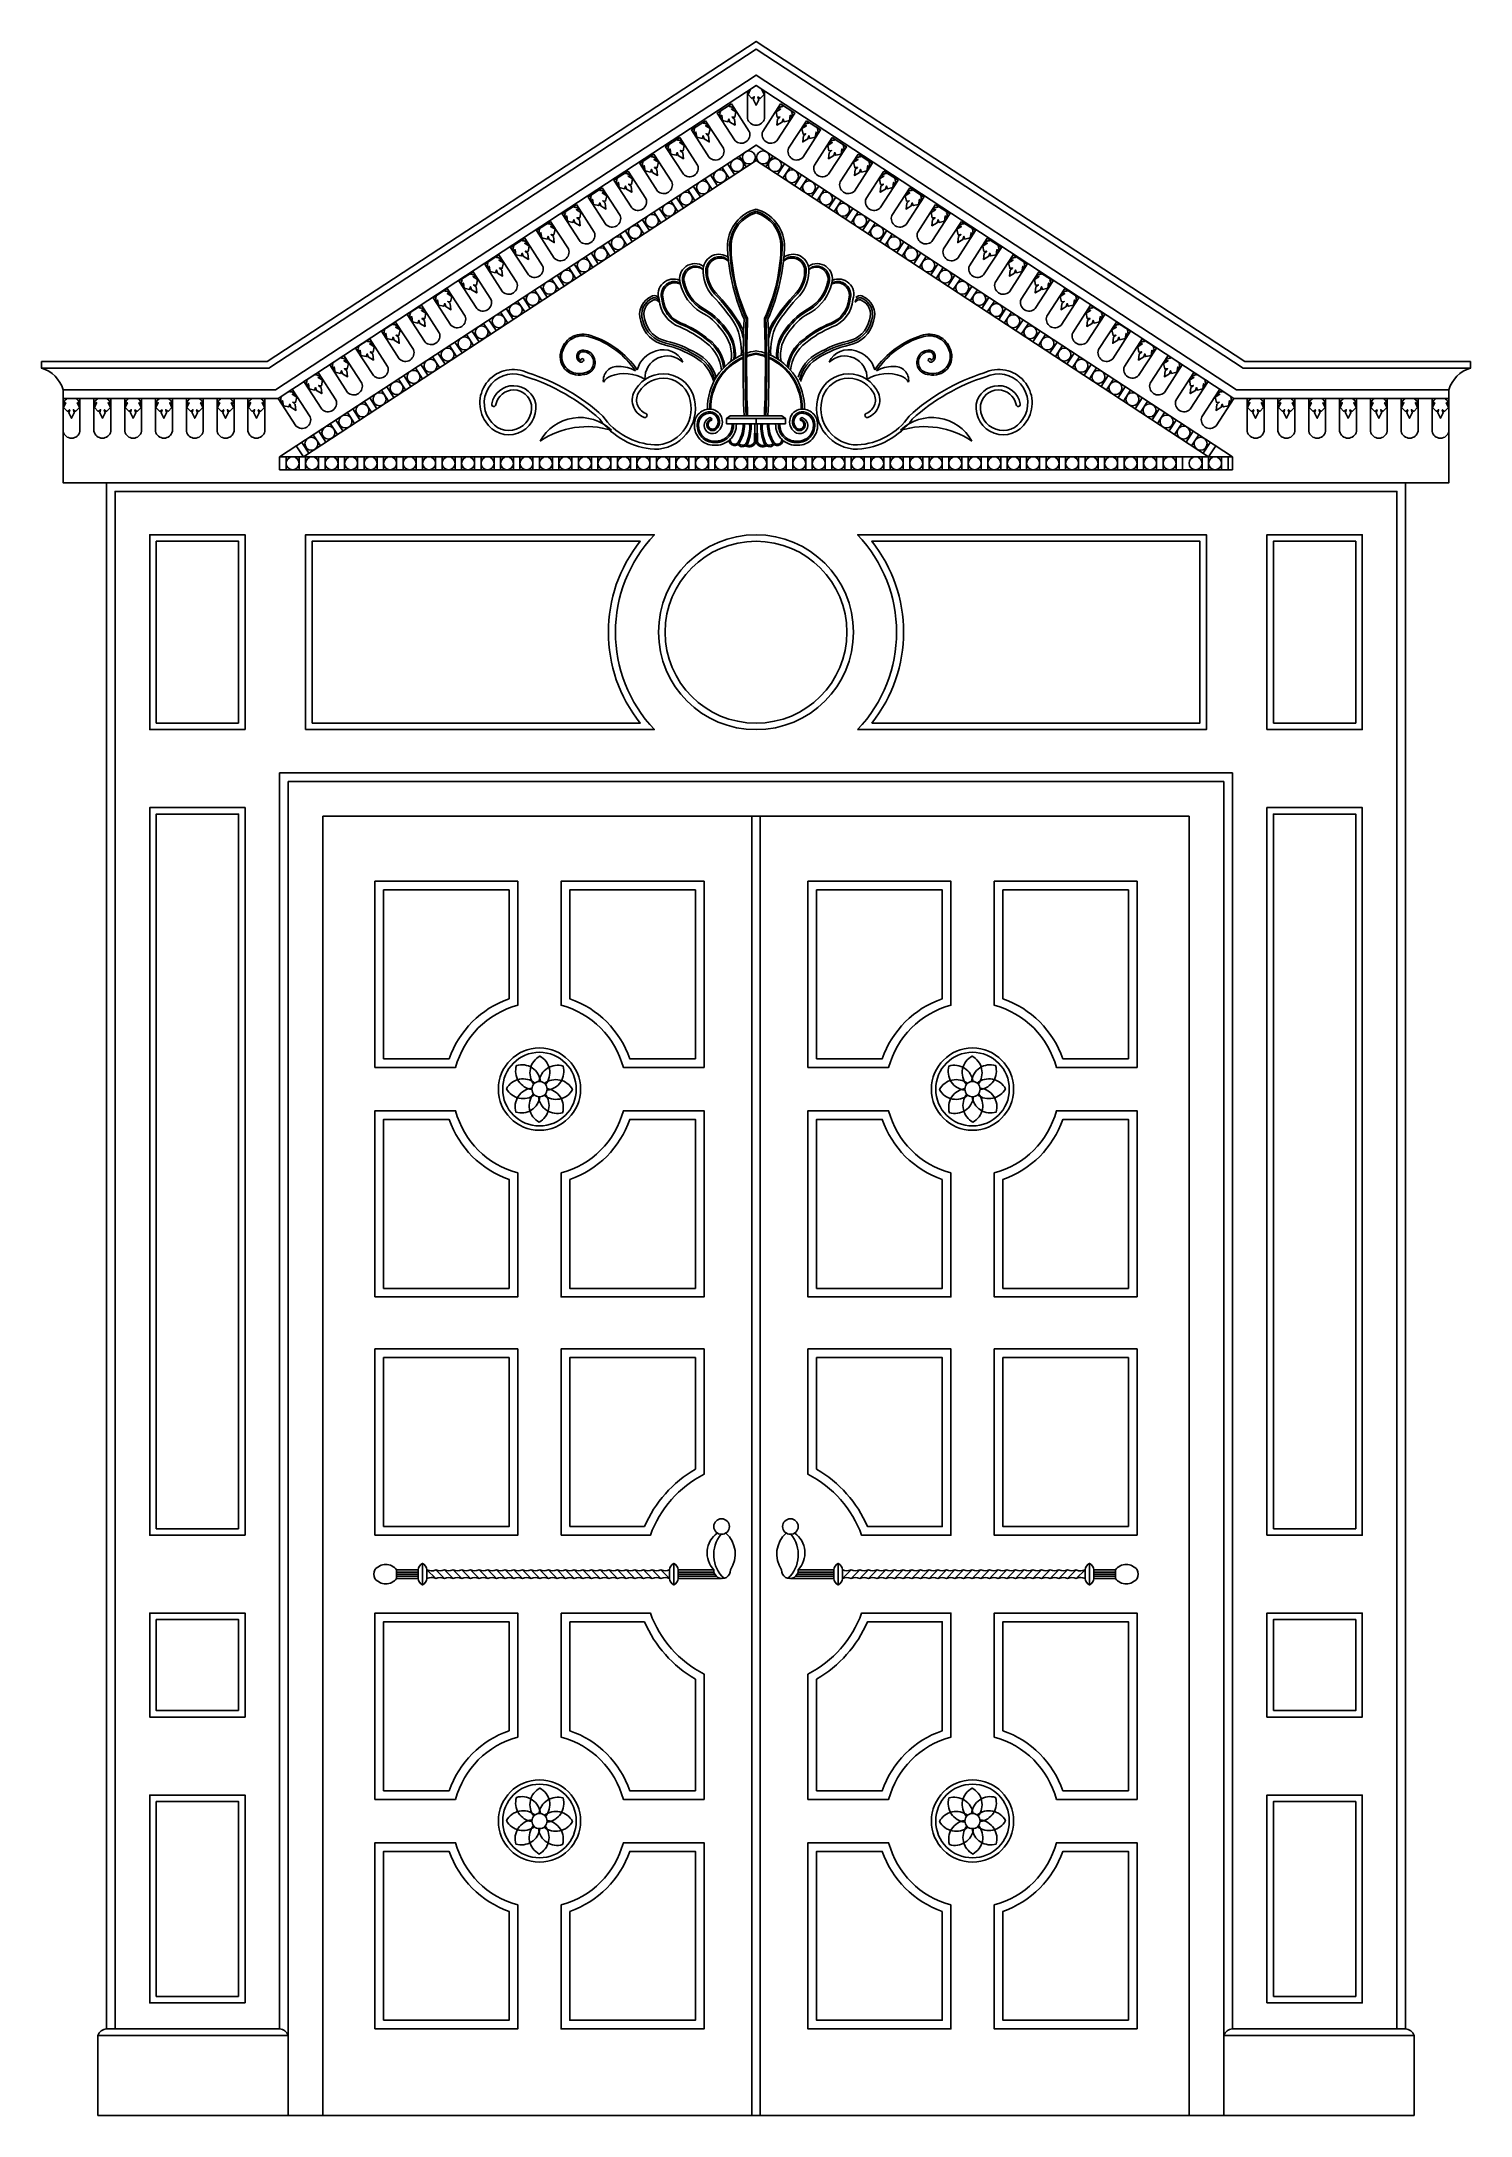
# Model space of a CAD drawing. Header units: metres. Extents: x 19666 to 22966, y 11128 to 15917.
import ezdxf

# ---------------------------------------------------------------- set-up
doc = ezdxf.new("R2010")
doc.units = ezdxf.units.M
for name, color, linetype in [('1', 3, 'Continuous'), ('2', 2, 'Continuous'), ('3', 3, 'Continuous'), ('7', 7, 'Continuous')]:
    doc.layers.add(name, color=color, linetype=linetype)

msp = doc.modelspace()

# ---------------------------------------------------------------- linework, layer by layer
at = {"layer": '1'}
for p, q in [((20485.59, 12382.52), (20535.59, 12382.52)), ((20485.59, 12377.52), (20535.59, 12377.52)), ((20485.59, 12372.52), (20535.59, 12372.52)), ((20545.59, 12402.52), (20545.59, 12352.52)), ((20555.59, 12387.52), (20576.06, 12367.52)), ((20576.06, 12387.52), (20596.06, 12367.52)), ((20596.06, 12387.52), (20616.06, 12367.52)), ((20616.06, 12387.52), (20636.06, 12367.52)), ((20636.06, 12387.52), (20656.06, 12367.52)), ((20656.06, 12387.52), (20676.06, 12367.52)), ((20676.06, 12387.52), (20696.06, 12367.52)), ((20696.06, 12387.52), (20716.06, 12367.52)), ((20716.06, 12387.52), (20736.06, 12367.52)), ((20736.06, 12387.52), (20756.06, 12367.52)), ((20756.06, 12387.52), (20776.06, 12367.52)), ((20776.06, 12387.52), (20796.06, 12367.52)), ((20796.06, 12387.52), (20816.06, 12367.52)), ((20816.06, 12387.52), (20836.06, 12367.52)), ((20836.06, 12387.52), (20856.06, 12367.52)), ((20856.06, 12387.52), (20876.06, 12367.52)), ((20876.06, 12387.52), (20896.06, 12367.52)), ((20896.06, 12387.52), (20916.06, 12367.52)), ((20916.06, 12387.52), (20936.06, 12367.52)), ((20936.06, 12387.52), (20956.06, 12367.52)), ((20956.06, 12387.52), (20976.06, 12367.52)), ((20976.06, 12387.52), (20996.06, 12367.52)), ((20996.06, 12387.52), (21016.06, 12367.52)), ((21016.06, 12387.52), (21036.06, 12367.52)), ((21036.06, 12387.52), (21056.06, 12367.52)), ((21056.06, 12387.52), (21076.06, 12367.52)), ((21076.06, 12387.52), (21096.06, 12367.52)), ((21096.06, 12387.52), (21116.06, 12367.52)), ((21126.06, 12402.52), (21126.06, 12352.52)), ((21136.06, 12382.52), (21218.05, 12382.52)), ((21136.06, 12377.52), (21220.35, 12377.52)), ((21136.06, 12372.52), (21224.22, 12372.52)), ((21495.12, 12372.52), (21406.96, 12372.52)), ((21495.12, 12377.52), (21410.82, 12377.52)), ((21495.12, 12382.52), (21413.13, 12382.52)), ((21505.12, 12402.52), (21505.12, 12352.52)), ((21535.12, 12387.52), (21515.12, 12367.52)), ((21555.12, 12387.52), (21535.12, 12367.52)), ((21575.12, 12387.52), (21555.12, 12367.52)), ((21595.12, 12387.52), (21575.12, 12367.52)), ((21615.12, 12387.52), (21595.12, 12367.52)), ((21635.12, 12387.52), (21615.12, 12367.52)), ((21655.12, 12387.52), (21635.12, 12367.52)), ((21675.12, 12387.52), (21655.12, 12367.52)), ((21695.12, 12387.52), (21675.12, 12367.52)), ((21715.12, 12387.52), (21695.12, 12367.52)), ((21735.12, 12387.52), (21715.12, 12367.52)), ((21755.12, 12387.52), (21735.12, 12367.52)), ((21775.12, 12387.52), (21755.12, 12367.52)), ((21795.12, 12387.52), (21775.12, 12367.52)), ((21815.12, 12387.52), (21795.12, 12367.52)), ((21835.12, 12387.52), (21815.12, 12367.52)), ((21855.12, 12387.52), (21835.12, 12367.52)), ((21875.12, 12387.52), (21855.12, 12367.52)), ((21895.12, 12387.52), (21875.12, 12367.52)), ((21915.12, 12387.52), (21895.12, 12367.52)), ((21935.12, 12387.52), (21915.12, 12367.52)), ((21955.12, 12387.52), (21935.12, 12367.52)), ((21975.12, 12387.52), (21955.12, 12367.52)), ((21995.12, 12387.52), (21975.12, 12367.52)), ((22015.12, 12387.52), (21995.12, 12367.52)), ((22035.12, 12387.52), (22015.12, 12367.52)), ((22055.12, 12387.52), (22035.12, 12367.52)), ((22075.59, 12387.52), (22055.12, 12367.52)), ((22085.59, 12402.52), (22085.59, 12352.52)), ((22145.59, 12382.52), (22095.59, 12382.52)), ((22145.59, 12377.52), (22095.59, 12377.52)), ((22145.59, 12372.52), (22095.59, 12372.52)), ((20235.59, 11312.52), (19795.59, 11312.52)), ((22395.59, 11312.52), (22835.59, 11312.52))]:
    msp.add_line(p, q, dxfattribs=at)
for points in [[(22965.59, 15162.52), (22440.2, 15162.52), (21315.59, 15898.63), (20190.98, 15162.52), (19665.59, 15162.52)], [(22915.59, 15112.52), (22425.29, 15112.52), (21315.59, 15838.87), (20205.89, 15112.52), (19715.59, 15112.52)], [(22795.59, 11327.52), (22795.59, 14877.52), (19835.59, 14877.52), (19835.59, 11327.52)], [(22395.59, 11127.52), (22395.59, 14207.52), (20235.59, 14207.52), (20235.59, 11127.52)]]:
    msp.add_lwpolyline(points, dxfattribs=at)
for points in [[(20120.59, 14342.52), (19930.59, 14342.52), (19930.59, 14762.52), (20120.59, 14762.52)], [(22510.59, 14342.52), (22700.59, 14342.52), (22700.59, 14762.52), (22510.59, 14762.52)], [(20120.59, 12482.52), (20120.59, 14132.52), (19930.59, 14132.52), (19930.59, 12482.52)], [(22510.59, 12482.52), (22510.59, 14132.52), (22700.59, 14132.52), (22700.59, 12482.52)], [(20455.59, 12487.52), (20745.59, 12487.52), (20745.59, 12877.52), (20455.59, 12877.52)], [(22175.59, 12487.52), (21885.59, 12487.52), (21885.59, 12877.52), (22175.59, 12877.52)], [(20120.59, 12062.52), (20120.59, 12272.52), (19930.59, 12272.52), (19930.59, 12062.52)], [(22510.59, 12062.52), (22510.59, 12272.52), (22700.59, 12272.52), (22700.59, 12062.52)], [(20120.59, 11402.52), (20120.59, 11852.52), (19930.59, 11852.52), (19930.59, 11402.52)], [(22510.59, 11402.52), (22510.59, 11852.52), (22700.59, 11852.52), (22700.59, 11402.52)]]:
    msp.add_lwpolyline(points, close=True, dxfattribs=at)
for points in [[(20290.59, 14342.52), (20290.59, 14762.52), (21048.19, 14762.52, 0.35), (21048.19, 14342.52)], [(21582.98, 14342.52), (22340.59, 14342.52), (22340.59, 14762.52), (21582.98, 14762.52, -0.35)], [(20455.59, 13567.52), (20607.02, 13567.52, -0.23), (20745.59, 13706.09), (20745.59, 13957.52), (20455.59, 13957.52)], [(21175.59, 13567.52), (21175.59, 13957.52), (20885.59, 13957.52), (20885.59, 13706.09, -0.23), (21024.16, 13567.52)], [(21455.59, 13567.52), (21455.59, 13957.52), (21745.59, 13957.52), (21745.59, 13706.09, 0.23), (21607.02, 13567.52)], [(22175.59, 13567.52), (22024.16, 13567.52, 0.23), (21885.59, 13706.09), (21885.59, 13957.52), (22175.59, 13957.52)], [(20455.59, 13037.52), (20455.59, 13427.52), (20607.02, 13427.52, 0.23), (20745.59, 13288.95), (20745.59, 13037.52)], [(20885.59, 13288.95), (20885.59, 13037.52), (21175.59, 13037.52), (21175.59, 13427.52), (21024.16, 13427.52, -0.23)], [(21745.59, 13288.95), (21745.59, 13037.52), (21455.59, 13037.52), (21455.59, 13427.52), (21607.02, 13427.52, 0.23)], [(22175.59, 13037.52), (22175.59, 13427.52), (22024.16, 13427.52, -0.23), (21885.59, 13288.95), (21885.59, 13037.52)], [(20885.59, 12487.52), (21058.1, 12487.52, -0.16), (21175.59, 12620.01), (21175.59, 12877.52), (20885.59, 12877.52)], [(21455.59, 12877.52), (21745.59, 12877.52), (21745.59, 12487.52), (21573.08, 12487.52, 0.16), (21455.59, 12620.01)], [(20607.02, 11877.52, -0.23), (20745.59, 12016.09), (20745.59, 12267.52), (20455.59, 12267.52), (20455.59, 11877.52)], [(20885.59, 12267.52), (21058.1, 12267.52, 0.16), (21175.59, 12135.03), (21175.59, 11877.52), (21024.16, 11877.52, 0.23), (20885.59, 12016.09)], [(21455.59, 12135.03, 0.16), (21573.08, 12267.52), (21745.59, 12267.52), (21745.59, 12016.09, 0.23), (21607.02, 11877.52), (21455.59, 11877.52)], [(22024.16, 11877.52, 0.23), (21885.59, 12016.09), (21885.59, 12267.52), (22175.59, 12267.52), (22175.59, 11877.52)], [(20455.59, 11347.52), (20745.59, 11347.52), (20745.59, 11598.95, -0.23), (20607.02, 11737.52), (20455.59, 11737.52)], [(20885.59, 11598.95), (20885.59, 11347.52), (21175.59, 11347.52), (21175.59, 11737.52), (21024.16, 11737.52, -0.23)], [(21745.59, 11598.95), (21745.59, 11347.52), (21455.59, 11347.52), (21455.59, 11737.52), (21607.02, 11737.52, 0.23)], [(22175.59, 11347.52), (21885.59, 11347.52), (21885.59, 11598.95, 0.23), (22024.16, 11737.52), (22175.59, 11737.52)]]:
    msp.add_lwpolyline(points, format="xyb", close=True, dxfattribs=at)
for centre, radius in [((21315.59, 14552.52), 210), ((20815.59, 13497.52), 85), ((21815.59, 13497.52), 85), ((20815.59, 11807.52), 85), ((21815.59, 11807.52), 85)]:
    msp.add_circle(centre, radius, dxfattribs=at)
for centre, start, end in [((21290.79, 12422.41), 139.74, 228.3), ((21340.39, 12422.41), 311.7, 40.26)]:
    msp.add_arc(centre, 72.92, start, end, dxfattribs=at)
at = {"layer": '2'}
msp.add_line((19795.59, 11127.52), (22835.59, 11127.52), dxfattribs=at)
at = {"layer": '3'}
for p, q in [((21236.9, 15625.98), (21253.33, 15600.88)), ((21249.45, 15634.2), (21265.88, 15609.1)), ((21276.69, 15652.05), (21293.12, 15626.95)), ((21354.49, 15652.05), (21338.06, 15626.95)), ((21381.72, 15634.2), (21365.29, 15609.1)), ((21394.27, 15625.98), (21377.84, 15600.88)), ((21158.27, 15574.51), (21174.7, 15549.41)), ((21170.82, 15582.73), (21187.25, 15557.63)), ((21197.58, 15600.25), (21214.01, 15575.15)), ((21197.59, 15600.25), (21214.02, 15575.15)), ((21210.14, 15608.46), (21226.57, 15583.36)), ((21421.04, 15608.46), (21404.61, 15583.36)), ((21433.59, 15600.25), (21417.16, 15575.15)), ((21433.59, 15600.25), (21417.16, 15575.15)), ((21460.36, 15582.73), (21443.93, 15557.63)), ((21472.91, 15574.51), (21456.48, 15549.41)), ((21079.63, 15523.05), (21096.06, 15497.95)), ((21092.18, 15531.26), (21108.61, 15506.16)), ((21118.95, 15548.78), (21135.38, 15523.68)), ((21118.95, 15548.78), (21135.38, 15523.68)), ((21131.5, 15556.99), (21147.93, 15531.89)), ((21499.68, 15556.99), (21483.25, 15531.89)), ((21512.23, 15548.78), (21495.8, 15523.68)), ((21512.23, 15548.78), (21495.8, 15523.68)), ((21539, 15531.26), (21522.57, 15506.16)), ((21551.55, 15523.05), (21535.12, 15497.95)), ((21000.99, 15471.58), (21017.42, 15446.48)), ((21013.54, 15479.79), (21029.97, 15454.69)), ((21040.31, 15497.31), (21056.74, 15472.21)), ((21040.31, 15497.31), (21056.74, 15472.21)), ((21052.86, 15505.53), (21069.29, 15480.43)), ((21578.32, 15505.53), (21561.89, 15480.43)), ((21590.87, 15497.31), (21574.44, 15472.21)), ((21590.87, 15497.31), (21574.44, 15472.21)), ((21617.64, 15479.79), (21601.21, 15454.69)), ((21630.19, 15471.58), (21613.76, 15446.48)), ((20934.9, 15428.33), (20951.33, 15403.22)), ((20961.67, 15445.85), (20978.1, 15420.75)), ((20961.67, 15445.84), (20978.1, 15420.74)), ((20974.22, 15454.06), (20990.65, 15428.96)), ((21656.96, 15454.06), (21640.53, 15428.96)), ((21669.51, 15445.85), (21653.08, 15420.75)), ((21669.51, 15445.84), (21653.08, 15420.74)), ((21696.28, 15428.33), (21679.85, 15403.22)), ((20856.27, 15376.84), (20872.7, 15351.74)), ((20883.04, 15394.36), (20899.47, 15369.26)), ((20895.59, 15402.58), (20912.02, 15377.48)), ((20922.35, 15420.11), (20938.78, 15395.01)), ((21708.83, 15420.11), (21692.4, 15395.01)), ((21735.59, 15402.58), (21719.16, 15377.48)), ((21748.14, 15394.36), (21731.71, 15369.26)), ((21774.9, 15376.84), (21758.47, 15351.74)), ((20777.64, 15325.37), (20794.07, 15300.27)), ((20804.4, 15342.9), (20820.83, 15317.79)), ((20816.95, 15351.11), (20833.38, 15326.01)), ((20843.72, 15368.63), (20860.15, 15343.53)), ((20843.72, 15368.63), (20860.15, 15343.53)), ((21787.45, 15368.63), (21771.02, 15343.53)), ((21787.46, 15368.63), (21771.03, 15343.53)), ((21814.22, 15351.11), (21797.79, 15326.01)), ((21826.77, 15342.9), (21810.34, 15317.79)), ((21853.54, 15325.37), (21837.11, 15300.27)), ((20725.76, 15291.43), (20742.19, 15266.33)), ((20738.31, 15299.64), (20754.74, 15274.54)), ((20765.08, 15317.16), (20781.51, 15292.06)), ((20765.09, 15317.16), (20781.52, 15292.06)), ((21866.09, 15317.16), (21849.66, 15292.06)), ((21866.09, 15317.16), (21849.66, 15292.06)), ((21892.86, 15299.64), (21876.43, 15274.54)), ((21905.41, 15291.43), (21888.98, 15266.33)), ((20647.13, 15239.96), (20663.56, 15214.86)), ((20659.68, 15248.18), (20676.11, 15223.07)), ((20686.44, 15265.7), (20702.87, 15240.59)), ((20686.45, 15265.69), (20702.88, 15240.59)), ((20699, 15273.91), (20715.43, 15248.81)), ((21932.18, 15273.91), (21915.75, 15248.81)), ((21944.73, 15265.7), (21928.3, 15240.59)), ((21944.73, 15265.69), (21928.3, 15240.59)), ((21971.5, 15248.18), (21955.07, 15223.07)), ((21984.05, 15239.96), (21967.62, 15214.86)), ((20568.49, 15188.49), (20584.92, 15163.39)), ((20581.04, 15196.71), (20597.47, 15171.61)), ((20607.81, 15214.23), (20624.24, 15189.12)), ((20607.81, 15214.23), (20624.24, 15189.13)), ((20620.36, 15222.44), (20636.79, 15197.34)), ((22010.82, 15222.44), (21994.39, 15197.34)), ((22023.37, 15214.23), (22006.94, 15189.13)), ((22023.37, 15214.23), (22006.94, 15189.12)), ((22050.14, 15196.71), (22033.71, 15171.61)), ((22062.69, 15188.49), (22046.26, 15163.39)), ((20489.85, 15137.02), (20506.28, 15111.92)), ((20502.4, 15145.24), (20518.83, 15120.14)), ((20529.17, 15162.76), (20545.6, 15137.66)), ((20529.17, 15162.76), (20545.6, 15137.66)), ((20541.72, 15170.97), (20558.15, 15145.87)), ((22089.46, 15170.97), (22073.03, 15145.87)), ((22102.01, 15162.76), (22085.58, 15137.66)), ((22102.01, 15162.76), (22085.58, 15137.66)), ((22128.77, 15145.24), (22112.35, 15120.14)), ((22141.33, 15137.02), (22124.9, 15111.92)), ((20411.21, 15085.56), (20427.64, 15060.46)), ((20423.76, 15093.77), (20440.19, 15068.67)), ((20450.53, 15111.29), (20466.96, 15086.19)), ((20450.53, 15111.29), (20466.96, 15086.19)), ((20463.08, 15119.5), (20479.51, 15094.4)), ((22168.09, 15119.5), (22151.66, 15094.4)), ((22180.64, 15111.29), (22164.21, 15086.19)), ((22180.64, 15111.29), (22164.22, 15086.19)), ((22207.41, 15093.77), (22190.98, 15068.67)), ((22219.96, 15085.56), (22203.53, 15060.46)), ((20345.13, 15042.3), (20361.56, 15017.2)), ((20371.89, 15059.82), (20388.32, 15034.72)), ((20371.89, 15059.82), (20388.32, 15034.72)), ((20384.45, 15068.04), (20400.87, 15042.94)), ((21256.18, 15052.44), (21247.7, 15046.08)), ((21256.18, 15052.44), (21315.59, 15052.44)), ((21374.99, 15052.44), (21315.59, 15052.44)), ((21374.99, 15052.44), (21383.48, 15046.08)), ((22246.73, 15068.04), (22230.3, 15042.94)), ((22259.28, 15059.82), (22242.85, 15034.72)), ((22259.28, 15059.82), (22242.85, 15034.72)), ((22286.05, 15042.3), (22269.62, 15017.2)), ((20266.49, 14990.84), (20282.92, 14965.73)), ((20293.26, 15008.36), (20309.69, 14983.25)), ((20293.26, 15008.35), (20309.69, 14983.25)), ((20305.81, 15016.57), (20322.24, 14991.47)), ((20332.57, 15034.09), (20349, 15008.99)), ((22298.6, 15034.09), (22282.17, 15008.99)), ((22325.37, 15016.57), (22308.94, 14991.47)), ((22337.92, 15008.36), (22321.49, 14983.25)), ((22337.92, 15008.35), (22321.49, 14983.25)), ((22364.69, 14990.84), (22348.26, 14965.73)), ((20215.59, 14957.52), (20215.59, 14927.52)), ((20270.37, 14957.52), (20215.59, 14957.52)), ((20230.59, 14957.52), (20230.59, 14927.52)), ((20253.94, 14982.62), (20270.37, 14957.52)), ((20253.94, 14982.62), (20270.37, 14957.52)), ((20253.94, 14982.62), (20270.37, 14957.52)), ((20260.59, 14957.52), (20260.59, 14927.52)), ((20275.59, 14957.52), (20275.59, 14927.52)), ((20305.59, 14957.52), (20305.59, 14927.52)), ((20320.59, 14957.52), (20320.59, 14927.52)), ((20350.59, 14957.52), (20350.59, 14927.52)), ((20365.59, 14957.52), (20365.59, 14927.52)), ((20395.59, 14957.52), (20395.59, 14927.52)), ((20410.59, 14957.52), (20410.59, 14927.52)), ((20440.59, 14957.52), (20440.59, 14927.52)), ((20455.59, 14957.52), (20455.59, 14927.52)), ((20485.59, 14957.52), (20485.59, 14927.52)), ((20500.59, 14957.52), (20500.59, 14927.52)), ((20530.59, 14957.52), (20530.59, 14927.52)), ((20545.59, 14957.52), (20545.59, 14927.52)), ((20575.59, 14957.52), (20575.59, 14927.52)), ((20590.59, 14957.52), (20590.59, 14927.52)), ((20620.59, 14957.52), (20620.59, 14927.52)), ((20635.59, 14957.52), (20635.59, 14927.52)), ((20665.59, 14957.52), (20665.59, 14927.52)), ((20680.59, 14957.52), (20680.59, 14927.52)), ((20710.59, 14957.52), (20710.59, 14927.52)), ((20725.59, 14957.52), (20725.59, 14927.52)), ((20755.59, 14957.52), (20755.59, 14927.52)), ((20770.59, 14957.52), (20770.59, 14927.52)), ((20800.59, 14957.52), (20800.59, 14927.52)), ((20815.59, 14957.52), (20815.59, 14927.52)), ((20845.59, 14957.52), (20845.59, 14927.52)), ((20860.59, 14957.52), (20860.59, 14927.52)), ((20890.59, 14957.52), (20890.59, 14927.52)), ((20905.59, 14957.52), (20905.59, 14927.52)), ((20935.59, 14957.52), (20935.59, 14927.52)), ((20950.59, 14957.52), (20950.59, 14927.52)), ((20980.59, 14957.52), (20980.59, 14927.52)), ((20995.59, 14957.52), (20995.59, 14927.52)), ((21025.59, 14957.52), (21025.59, 14927.52)), ((21040.59, 14957.52), (21040.59, 14927.52)), ((21070.59, 14957.52), (21070.59, 14927.52)), ((21085.59, 14957.52), (21085.59, 14927.52)), ((21115.59, 14957.52), (21115.59, 14927.52)), ((21130.59, 14957.52), (21130.59, 14927.52)), ((21160.59, 14957.52), (21160.59, 14927.52)), ((21175.59, 14957.52), (21175.59, 14927.52)), ((21205.59, 14957.52), (21205.59, 14927.52)), ((21220.59, 14957.52), (21220.59, 14927.52)), ((21250.59, 14957.52), (21250.59, 14927.52)), ((21265.59, 14957.52), (21265.59, 14927.52)), ((21295.59, 14957.52), (21295.59, 14927.52)), ((21310.59, 14957.52), (21310.59, 14927.52)), ((21340.59, 14957.52), (21340.59, 14927.52)), ((21355.59, 14957.52), (21355.59, 14927.52)), ((21385.59, 14957.52), (21385.59, 14927.52)), ((21400.59, 14957.52), (21400.59, 14927.52)), ((21430.59, 14957.52), (21430.59, 14927.52)), ((21445.59, 14957.52), (21445.59, 14927.52)), ((21475.59, 14957.52), (21475.59, 14927.52)), ((21490.59, 14957.52), (21490.59, 14927.52)), ((21520.59, 14957.52), (21520.59, 14927.52)), ((21535.59, 14957.52), (21535.59, 14927.52)), ((21565.59, 14957.52), (21565.59, 14927.52)), ((21580.59, 14957.52), (21580.59, 14927.52)), ((21610.59, 14957.52), (21610.59, 14927.52)), ((21625.59, 14957.52), (21625.59, 14927.52)), ((21655.59, 14957.52), (21655.59, 14927.52)), ((21670.59, 14957.52), (21670.59, 14927.52)), ((21670.59, 14957.52), (21670.59, 14927.52)), ((21700.59, 14957.52), (21700.59, 14927.52)), ((21715.59, 14957.52), (21715.59, 14927.52)), ((21745.59, 14957.52), (21745.59, 14927.52)), ((21760.59, 14957.52), (21760.59, 14927.52)), ((21790.59, 14957.52), (21790.59, 14927.52)), ((21805.59, 14957.52), (21805.59, 14927.52)), ((21835.59, 14957.52), (21835.59, 14927.52)), ((21850.59, 14957.52), (21850.59, 14927.52)), ((21880.59, 14957.52), (21880.59, 14927.52)), ((21895.59, 14957.52), (21895.59, 14927.52)), ((21925.59, 14957.52), (21925.59, 14927.52)), ((21940.59, 14957.52), (21940.59, 14927.52)), ((21970.59, 14957.52), (21970.59, 14927.52)), ((21985.59, 14957.52), (21985.59, 14927.52)), ((22015.59, 14957.52), (22015.59, 14927.52)), ((22030.59, 14957.52), (22030.59, 14927.52)), ((22060.59, 14957.52), (22060.59, 14927.52)), ((22075.59, 14957.52), (22075.59, 14927.52)), ((22105.59, 14957.52), (22105.59, 14927.52)), ((22120.59, 14957.52), (22120.59, 14927.52)), ((22150.59, 14957.52), (22150.59, 14927.52)), ((22165.59, 14957.52), (22165.59, 14927.52)), ((22195.59, 14957.52), (22195.59, 14927.52)), ((22210.59, 14957.52), (22210.59, 14927.52)), ((22240.59, 14957.52), (22240.59, 14927.52)), ((22255.59, 14957.52), (22255.59, 14927.52)), ((22285.59, 14957.52), (22285.59, 14927.52)), ((22300.59, 14957.52), (22300.59, 14927.52)), ((22345.59, 14957.52), (22345.59, 14927.52)), ((22360.59, 14957.52), (22360.59, 14927.52)), ((22377.24, 14982.62), (22360.81, 14957.52)), ((22377.24, 14982.62), (22360.81, 14957.52)), ((22377.24, 14982.62), (22360.81, 14957.52)), ((22360.81, 14957.52), (22415.59, 14957.52)), ((22360.81, 14957.52), (22415.59, 14957.52)), ((22390.59, 14957.52), (22390.59, 14927.52)), ((22405.59, 14957.52), (22405.59, 14927.52))]:
    msp.add_line(p, q, dxfattribs=at)
for points in [[(21297.31, 15803), (21297.81, 15803), (21298.46, 15803), (21302.34, 15804.94), (21297.16, 15793.93), (21306.23, 15784.87), (21311.41, 15788.76), (21309.47, 15781.63), (21315.62, 15769.2), (21321.78, 15781.63), (21319.84, 15788.76), (21325.02, 15784.87), (21334.09, 15793.93), (21328.91, 15804.94), (21332.79, 15803), (21333.44, 15803), (21333.87, 15803)], [(21252.05, 15767.66), (21253.65, 15766.38), (21255.09, 15766.54), (21255.63, 15766.9), (21255.98, 15766.35), (21257.78, 15765.97), (21259.02, 15765.24), (21260.46, 15765.4), (21260.82, 15764.86), (21261.17, 15764.32), (21261.52, 15763.77), (21262.06, 15764.13), (21263.31, 15763.39), (21264.02, 15762.31), (21264.37, 15761.76), (21263.83, 15761.41), (21263.28, 15761.06), (21258.97, 15760.57), (21269.31, 15754.16), (21266.64, 15741.62), (21260.17, 15742.06), (21265.68, 15737.14), (21267.29, 15723.36), (21255.36, 15730.44), (21253.11, 15737.47), (21250.88, 15731.39), (21238.34, 15734.05), (21236.69, 15746.1), (21234.49, 15742.36), (21233.94, 15742.01), (21233.4, 15741.65), (21233.05, 15742.2), (21232.34, 15743.28), (21232.18, 15744.72), (21232.72, 15745.07), (21232.37, 15745.62), (21232.02, 15746.16), (21231.67, 15746.7), (21232.4, 15747.95), (21232.24, 15749.39), (21232.62, 15751.18), (21232.27, 15751.72), (21232.81, 15752.08), (21233.54, 15753.33), (21233.03, 15755.31)], [(21379.13, 15767.66), (21377.53, 15766.38), (21376.09, 15766.54), (21375.55, 15766.9), (21375.19, 15766.35), (21373.4, 15765.97), (21372.15, 15765.24), (21370.71, 15765.4), (21370.36, 15764.86), (21370.01, 15764.32), (21369.66, 15763.77), (21369.11, 15764.13), (21367.86, 15763.39), (21367.16, 15762.31), (21366.81, 15761.76), (21367.35, 15761.41), (21367.89, 15761.06), (21372.21, 15760.57), (21361.87, 15754.16), (21364.54, 15741.62), (21371, 15742.06), (21365.49, 15737.14), (21363.88, 15723.36), (21375.82, 15730.44), (21378.07, 15737.47), (21380.3, 15731.39), (21392.84, 15734.05), (21394.49, 15746.1), (21396.69, 15742.36), (21397.23, 15742.01), (21397.78, 15741.65), (21398.13, 15742.2), (21398.83, 15743.28), (21399, 15744.72), (21398.45, 15745.07), (21398.81, 15745.62), (21399.16, 15746.16), (21399.51, 15746.7), (21398.78, 15747.95), (21398.94, 15749.39), (21398.56, 15751.18), (21398.91, 15751.72), (21398.37, 15752.08), (21397.63, 15753.33), (21398.15, 15755.31)], [(21192.39, 15728.91), (21193.99, 15727.64), (21195.43, 15727.8), (21195.97, 15728.15), (21196.32, 15727.61), (21198.12, 15727.23), (21199.36, 15726.5), (21200.8, 15726.66), (21201.16, 15726.12), (21201.51, 15725.57), (21201.86, 15725.03), (21202.4, 15725.38), (21203.65, 15724.65), (21204.36, 15723.56), (21204.71, 15723.02), (21204.17, 15722.67), (21203.62, 15722.32), (21199.31, 15721.83), (21209.65, 15715.42), (21206.98, 15702.88), (21200.51, 15703.31), (21206.02, 15698.4), (21207.63, 15684.62), (21195.7, 15691.69), (21193.45, 15698.73), (21191.22, 15692.65), (21178.68, 15695.31), (21177.03, 15707.36), (21174.83, 15703.61), (21174.28, 15703.26), (21173.74, 15702.91), (21173.39, 15703.45), (21172.68, 15704.54), (21172.52, 15705.98), (21173.06, 15706.33), (21172.71, 15706.87), (21172.36, 15707.42), (21172.01, 15707.96), (21172.74, 15709.21), (21172.58, 15710.65), (21172.96, 15712.44), (21172.61, 15712.98), (21173.15, 15713.33), (21173.88, 15714.58), (21173.37, 15716.56)], [(21438.79, 15728.91), (21437.19, 15727.64), (21435.75, 15727.8), (21435.21, 15728.15), (21434.85, 15727.61), (21433.06, 15727.23), (21431.81, 15726.5), (21430.37, 15726.66), (21430.02, 15726.12), (21429.67, 15725.57), (21429.32, 15725.03), (21428.77, 15725.38), (21427.52, 15724.65), (21426.82, 15723.56), (21426.47, 15723.02), (21427.01, 15722.67), (21427.55, 15722.32), (21431.87, 15721.83), (21421.53, 15715.42), (21424.2, 15702.88), (21430.66, 15703.31), (21425.15, 15698.4), (21423.54, 15684.62), (21435.48, 15691.69), (21437.73, 15698.73), (21439.96, 15692.65), (21452.5, 15695.31), (21454.15, 15707.36), (21456.35, 15703.61), (21456.89, 15703.26), (21457.44, 15702.91), (21457.79, 15703.45), (21458.49, 15704.54), (21458.66, 15705.98), (21458.11, 15706.33), (21458.47, 15706.87), (21458.82, 15707.42), (21459.17, 15707.96), (21458.44, 15709.21), (21458.6, 15710.65), (21458.22, 15712.44), (21458.57, 15712.98), (21458.03, 15713.33), (21457.29, 15714.58), (21457.81, 15716.56)], [(21132.73, 15690.17), (21134.33, 15688.89), (21135.77, 15689.06), (21136.31, 15689.41), (21136.66, 15688.87), (21138.46, 15688.49), (21139.7, 15687.75), (21141.14, 15687.92), (21141.5, 15687.37), (21141.85, 15686.83), (21142.2, 15686.29), (21142.74, 15686.64), (21143.99, 15685.91), (21144.7, 15684.82), (21145.05, 15684.28), (21144.51, 15683.92), (21143.96, 15683.57), (21139.65, 15683.08), (21149.99, 15676.68), (21147.32, 15664.13), (21140.85, 15664.57), (21146.36, 15659.66), (21147.98, 15645.87), (21136.04, 15652.95), (21133.79, 15659.98), (21131.56, 15653.9), (21119.02, 15656.56), (21117.37, 15668.62), (21115.17, 15664.87), (21114.62, 15664.52), (21114.08, 15664.17), (21113.73, 15664.71), (21113.02, 15665.79), (21112.86, 15667.23), (21113.4, 15667.59), (21113.05, 15668.13), (21112.7, 15668.67), (21112.35, 15669.21), (21113.08, 15670.46), (21112.92, 15671.9), (21113.3, 15673.69), (21112.95, 15674.24), (21113.49, 15674.59), (21114.22, 15675.84), (21113.71, 15677.82)], [(21498.45, 15690.17), (21496.85, 15688.89), (21495.41, 15689.06), (21494.87, 15689.41), (21494.51, 15688.87), (21492.72, 15688.49), (21491.47, 15687.75), (21490.03, 15687.92), (21489.68, 15687.37), (21489.33, 15686.83), (21488.98, 15686.29), (21488.43, 15686.64), (21487.18, 15685.91), (21486.48, 15684.82), (21486.13, 15684.28), (21486.67, 15683.92), (21487.21, 15683.57), (21491.53, 15683.08), (21481.19, 15676.68), (21483.86, 15664.13), (21490.32, 15664.57), (21484.81, 15659.66), (21483.2, 15645.87), (21495.14, 15652.95), (21497.39, 15659.98), (21499.62, 15653.9), (21512.16, 15656.56), (21513.81, 15668.62), (21516.01, 15664.87), (21516.55, 15664.52), (21517.1, 15664.17), (21517.45, 15664.71), (21518.15, 15665.79), (21518.32, 15667.23), (21517.77, 15667.59), (21518.13, 15668.13), (21518.48, 15668.67), (21518.83, 15669.21), (21518.1, 15670.46), (21518.26, 15671.9), (21517.88, 15673.69), (21518.23, 15674.24), (21517.69, 15674.59), (21516.95, 15675.84), (21517.47, 15677.82)], [(21013.41, 15612.68), (21015.01, 15611.41), (21016.45, 15611.57), (21016.99, 15611.92), (21017.34, 15611.38), (21019.14, 15611), (21020.38, 15610.27), (21021.82, 15610.43), (21022.18, 15609.89), (21022.53, 15609.34), (21022.88, 15608.8), (21023.42, 15609.15), (21024.67, 15608.42), (21025.38, 15607.33), (21025.73, 15606.79), (21025.19, 15606.44), (21024.64, 15606.08), (21020.33, 15605.6), (21030.67, 15599.19), (21028, 15586.65), (21021.53, 15587.08), (21027.04, 15582.17), (21028.66, 15568.39), (21016.72, 15575.46), (21014.47, 15582.5), (21012.24, 15576.41), (20999.7, 15579.08), (20998.05, 15591.13), (20995.85, 15587.38), (20995.3, 15587.03), (20994.76, 15586.68), (20994.41, 15587.22), (20993.7, 15588.31), (20993.54, 15589.75), (20994.08, 15590.1), (20993.73, 15590.64), (20993.38, 15591.18), (20993.03, 15591.73), (20993.76, 15592.98), (20993.6, 15594.41), (20993.98, 15596.21), (20993.63, 15596.75), (20994.17, 15597.1), (20994.9, 15598.35), (20994.39, 15600.33)], [(21073.07, 15651.43), (21074.67, 15650.15), (21076.11, 15650.31), (21076.65, 15650.67), (21077, 15650.12), (21078.8, 15649.74), (21080.04, 15649.01), (21081.48, 15649.17), (21081.84, 15648.63), (21082.19, 15648.09), (21082.54, 15647.54), (21083.08, 15647.9), (21084.33, 15647.16), (21085.04, 15646.08), (21085.39, 15645.53), (21084.85, 15645.18), (21084.3, 15644.83), (21079.99, 15644.34), (21090.33, 15637.93), (21087.66, 15625.39), (21081.19, 15625.83), (21086.7, 15620.91), (21088.32, 15607.13), (21076.38, 15614.21), (21074.13, 15621.24), (21071.9, 15615.16), (21059.36, 15617.82), (21057.71, 15629.87), (21055.51, 15626.13), (21054.96, 15625.77), (21054.42, 15625.42), (21054.07, 15625.96), (21053.36, 15627.05), (21053.2, 15628.49), (21053.74, 15628.84), (21053.39, 15629.39), (21053.04, 15629.93), (21052.69, 15630.47), (21053.42, 15631.72), (21053.26, 15633.16), (21053.64, 15634.95), (21053.29, 15635.49), (21053.83, 15635.85), (21054.56, 15637.09), (21054.05, 15639.08)], [(21558.11, 15651.43), (21556.51, 15650.15), (21555.07, 15650.31), (21554.53, 15650.67), (21554.17, 15650.12), (21552.38, 15649.74), (21551.13, 15649.01), (21549.69, 15649.17), (21549.34, 15648.63), (21548.99, 15648.09), (21548.64, 15647.54), (21548.09, 15647.9), (21546.84, 15647.16), (21546.14, 15646.08), (21545.79, 15645.53), (21546.33, 15645.18), (21546.87, 15644.83), (21551.19, 15644.34), (21540.85, 15637.93), (21543.52, 15625.39), (21549.98, 15625.83), (21544.47, 15620.91), (21542.86, 15607.13), (21554.8, 15614.21), (21557.05, 15621.24), (21559.28, 15615.16), (21571.82, 15617.82), (21573.47, 15629.87), (21575.67, 15626.13), (21576.21, 15625.77), (21576.76, 15625.42), (21577.11, 15625.96), (21577.81, 15627.05), (21577.98, 15628.49), (21577.43, 15628.84), (21577.79, 15629.39), (21578.14, 15629.93), (21578.49, 15630.47), (21577.76, 15631.72), (21577.92, 15633.16), (21577.54, 15634.95), (21577.89, 15635.49), (21577.35, 15635.85), (21576.61, 15637.09), (21577.13, 15639.08)], [(21617.77, 15612.68), (21616.17, 15611.41), (21614.73, 15611.57), (21614.19, 15611.92), (21613.83, 15611.38), (21612.04, 15611), (21610.79, 15610.27), (21609.35, 15610.43), (21609, 15609.89), (21608.65, 15609.34), (21608.3, 15608.8), (21607.75, 15609.15), (21606.5, 15608.42), (21605.8, 15607.33), (21605.45, 15606.79), (21605.99, 15606.44), (21606.53, 15606.08), (21610.85, 15605.6), (21600.51, 15599.19), (21603.18, 15586.65), (21609.64, 15587.08), (21604.13, 15582.17), (21602.52, 15568.39), (21614.46, 15575.46), (21616.71, 15582.5), (21618.94, 15576.41), (21631.48, 15579.08), (21633.13, 15591.13), (21635.33, 15587.38), (21635.87, 15587.03), (21636.42, 15586.68), (21636.77, 15587.22), (21637.47, 15588.31), (21637.64, 15589.75), (21637.09, 15590.1), (21637.45, 15590.64), (21637.8, 15591.18), (21638.15, 15591.73), (21637.42, 15592.98), (21637.58, 15594.41), (21637.2, 15596.21), (21637.55, 15596.75), (21637.01, 15597.1), (21636.27, 15598.35), (21636.79, 15600.33)], [(20953.75, 15573.94), (20955.35, 15572.66), (20956.79, 15572.83), (20957.33, 15573.18), (20957.68, 15572.64), (20959.48, 15572.26), (20960.72, 15571.52), (20962.16, 15571.68), (20962.52, 15571.14), (20962.87, 15570.6), (20963.22, 15570.06), (20963.76, 15570.41), (20965.01, 15569.68), (20965.72, 15568.59), (20966.07, 15568.05), (20965.53, 15567.69), (20964.98, 15567.34), (20960.67, 15566.85), (20971.01, 15560.44), (20968.34, 15547.9), (20961.87, 15548.34), (20967.38, 15543.42), (20969, 15529.64), (20957.06, 15536.72), (20954.81, 15543.75), (20952.58, 15537.67), (20940.04, 15540.33), (20938.39, 15552.39), (20936.19, 15548.64), (20935.64, 15548.29), (20935.1, 15547.93), (20934.75, 15548.48), (20934.04, 15549.56), (20933.88, 15551), (20934.42, 15551.35), (20934.07, 15551.9), (20933.72, 15552.44), (20933.37, 15552.98), (20934.1, 15554.23), (20933.94, 15555.67), (20934.32, 15557.46), (20933.97, 15558.01), (20934.51, 15558.36), (20935.24, 15559.61), (20934.73, 15561.59)], [(21677.43, 15573.94), (21675.83, 15572.66), (21674.39, 15572.83), (21673.85, 15573.18), (21673.49, 15572.64), (21671.7, 15572.26), (21670.45, 15571.52), (21669.01, 15571.68), (21668.66, 15571.14), (21668.31, 15570.6), (21667.96, 15570.06), (21667.41, 15570.41), (21666.16, 15569.68), (21665.46, 15568.59), (21665.11, 15568.05), (21665.65, 15567.69), (21666.19, 15567.34), (21670.51, 15566.85), (21660.17, 15560.44), (21662.84, 15547.9), (21669.3, 15548.34), (21663.79, 15543.42), (21662.18, 15529.64), (21674.12, 15536.72), (21676.37, 15543.75), (21678.6, 15537.67), (21691.14, 15540.33), (21692.79, 15552.39), (21694.99, 15548.64), (21695.53, 15548.29), (21696.08, 15547.93), (21696.43, 15548.48), (21697.13, 15549.56), (21697.3, 15551), (21696.75, 15551.35), (21697.11, 15551.9), (21697.46, 15552.44), (21697.81, 15552.98), (21697.08, 15554.23), (21697.24, 15555.67), (21696.86, 15557.46), (21697.21, 15558.01), (21696.67, 15558.36), (21695.93, 15559.61), (21696.45, 15561.59)], [(20894.09, 15535.2), (20895.69, 15533.92), (20897.13, 15534.08), (20897.67, 15534.43), (20898.02, 15533.89), (20899.82, 15533.51), (20901.06, 15532.78), (20902.5, 15532.94), (20902.86, 15532.4), (20903.21, 15531.86), (20903.56, 15531.31), (20904.1, 15531.66), (20905.35, 15530.93), (20906.06, 15529.85), (20906.41, 15529.3), (20905.87, 15528.95), (20905.32, 15528.6), (20901.01, 15528.11), (20911.35, 15521.7), (20908.68, 15509.16), (20902.21, 15509.59), (20907.72, 15504.68), (20909.34, 15490.9), (20897.4, 15497.98), (20895.15, 15505.01), (20892.92, 15498.93), (20880.38, 15501.59), (20878.73, 15513.64), (20876.53, 15509.9), (20875.98, 15509.54), (20875.44, 15509.19), (20875.09, 15509.73), (20874.38, 15510.82), (20874.22, 15512.26), (20874.76, 15512.61), (20874.41, 15513.15), (20874.06, 15513.7), (20873.71, 15514.24), (20874.44, 15515.49), (20874.28, 15516.93), (20874.66, 15518.72), (20874.31, 15519.26), (20874.85, 15519.62), (20875.58, 15520.86), (20875.07, 15522.85)], [(21737.09, 15535.2), (21735.49, 15533.92), (21734.05, 15534.08), (21733.51, 15534.43), (21733.15, 15533.89), (21731.36, 15533.51), (21730.11, 15532.78), (21728.67, 15532.94), (21728.32, 15532.4), (21727.97, 15531.86), (21727.62, 15531.31), (21727.07, 15531.66), (21725.82, 15530.93), (21725.12, 15529.85), (21724.77, 15529.3), (21725.31, 15528.95), (21725.85, 15528.6), (21730.17, 15528.11), (21719.83, 15521.7), (21722.5, 15509.16), (21728.96, 15509.59), (21723.45, 15504.68), (21721.84, 15490.9), (21733.78, 15497.98), (21736.03, 15505.01), (21738.26, 15498.93), (21750.8, 15501.59), (21752.45, 15513.64), (21754.65, 15509.9), (21755.19, 15509.54), (21755.74, 15509.19), (21756.09, 15509.73), (21756.79, 15510.82), (21756.96, 15512.26), (21756.41, 15512.61), (21756.77, 15513.15), (21757.12, 15513.7), (21757.47, 15514.24), (21756.74, 15515.49), (21756.9, 15516.93), (21756.52, 15518.72), (21756.87, 15519.26), (21756.33, 15519.62), (21755.59, 15520.86), (21756.11, 15522.85)], [(20834.43, 15496.45), (20836.03, 15495.18), (20837.47, 15495.34), (20838.01, 15495.69), (20838.36, 15495.15), (20840.16, 15494.77), (20841.4, 15494.03), (20842.84, 15494.2), (20843.2, 15493.65), (20843.55, 15493.11), (20843.9, 15492.57), (20844.44, 15492.92), (20845.69, 15492.19), (20846.4, 15491.1), (20846.75, 15490.56), (20846.21, 15490.21), (20845.66, 15489.85), (20841.35, 15489.37), (20851.69, 15482.96), (20849.02, 15470.42), (20842.55, 15470.85), (20848.06, 15465.94), (20849.68, 15452.16), (20837.74, 15459.23), (20835.49, 15466.26), (20833.26, 15460.18), (20820.72, 15462.85), (20819.07, 15474.9), (20816.87, 15471.15), (20816.32, 15470.8), (20815.78, 15470.45), (20815.43, 15470.99), (20814.72, 15472.08), (20814.56, 15473.51), (20815.1, 15473.87), (20814.75, 15474.41), (20814.4, 15474.95), (20814.05, 15475.5), (20814.78, 15476.75), (20814.62, 15478.18), (20815, 15479.98), (20814.65, 15480.52), (20815.19, 15480.87), (20815.92, 15482.12), (20815.41, 15484.1)], [(21796.75, 15496.45), (21795.15, 15495.18), (21793.71, 15495.34), (21793.17, 15495.69), (21792.81, 15495.15), (21791.02, 15494.77), (21789.77, 15494.03), (21788.33, 15494.2), (21787.98, 15493.65), (21787.63, 15493.11), (21787.28, 15492.57), (21786.73, 15492.92), (21785.48, 15492.19), (21784.78, 15491.1), (21784.43, 15490.56), (21784.97, 15490.21), (21785.51, 15489.85), (21789.83, 15489.37), (21779.49, 15482.96), (21782.16, 15470.42), (21788.62, 15470.85), (21783.11, 15465.94), (21781.5, 15452.16), (21793.44, 15459.23), (21795.69, 15466.26), (21797.92, 15460.18), (21810.46, 15462.85), (21812.11, 15474.9), (21814.31, 15471.15), (21814.85, 15470.8), (21815.4, 15470.45), (21815.75, 15470.99), (21816.45, 15472.08), (21816.62, 15473.51), (21816.07, 15473.87), (21816.43, 15474.41), (21816.78, 15474.95), (21817.13, 15475.5), (21816.4, 15476.75), (21816.56, 15478.18), (21816.18, 15479.98), (21816.53, 15480.52), (21815.99, 15480.87), (21815.25, 15482.12), (21815.77, 15484.1)], [(20774.77, 15457.71), (20776.37, 15456.43), (20777.81, 15456.59), (20778.35, 15456.95), (20778.7, 15456.4), (20780.5, 15456.02), (20781.74, 15455.29), (20783.18, 15455.45), (20783.54, 15454.91), (20783.89, 15454.37), (20784.24, 15453.82), (20784.78, 15454.18), (20786.03, 15453.44), (20786.74, 15452.36), (20787.09, 15451.82), (20786.55, 15451.46), (20786, 15451.11), (20781.69, 15450.62), (20792.03, 15444.21), (20789.36, 15431.67), (20782.89, 15432.11), (20788.4, 15427.19), (20790.02, 15413.41), (20778.08, 15420.49), (20775.83, 15427.52), (20773.6, 15421.44), (20761.06, 15424.1), (20759.41, 15436.16), (20757.21, 15432.41), (20756.66, 15432.06), (20756.12, 15431.7), (20755.77, 15432.25), (20755.06, 15433.33), (20754.9, 15434.77), (20755.44, 15435.12), (20755.09, 15435.67), (20754.74, 15436.21), (20754.39, 15436.75), (20755.12, 15438), (20754.96, 15439.44), (20755.34, 15441.23), (20754.99, 15441.77), (20755.53, 15442.13), (20756.26, 15443.38), (20755.75, 15445.36)], [(21856.41, 15457.71), (21854.81, 15456.43), (21853.37, 15456.59), (21852.83, 15456.95), (21852.47, 15456.4), (21850.68, 15456.02), (21849.43, 15455.29), (21847.99, 15455.45), (21847.64, 15454.91), (21847.29, 15454.37), (21846.94, 15453.82), (21846.39, 15454.18), (21845.14, 15453.44), (21844.44, 15452.36), (21844.09, 15451.82), (21844.63, 15451.46), (21845.17, 15451.11), (21849.49, 15450.62), (21839.15, 15444.21), (21841.82, 15431.67), (21848.28, 15432.11), (21842.77, 15427.19), (21841.16, 15413.41), (21853.1, 15420.49), (21855.35, 15427.52), (21857.58, 15421.44), (21870.12, 15424.1), (21871.77, 15436.16), (21873.97, 15432.41), (21874.51, 15432.06), (21875.06, 15431.7), (21875.41, 15432.25), (21876.11, 15433.33), (21876.28, 15434.77), (21875.73, 15435.12), (21876.09, 15435.67), (21876.44, 15436.21), (21876.79, 15436.75), (21876.06, 15438), (21876.22, 15439.44), (21875.84, 15441.23), (21876.19, 15441.77), (21875.65, 15442.13), (21874.91, 15443.38), (21875.43, 15445.36)], [(20655.45, 15380.22), (20657.05, 15378.94), (20658.49, 15379.11), (20659.03, 15379.46), (20659.38, 15378.92), (20661.18, 15378.54), (20662.42, 15377.8), (20663.86, 15377.97), (20664.22, 15377.42), (20664.57, 15376.88), (20664.92, 15376.34), (20665.46, 15376.69), (20666.71, 15375.96), (20667.42, 15374.87), (20667.77, 15374.33), (20667.23, 15373.98), (20666.68, 15373.62), (20662.37, 15373.13), (20672.71, 15366.73), (20670.04, 15354.19), (20663.58, 15354.62), (20669.08, 15349.71), (20670.7, 15335.92), (20658.76, 15343), (20656.51, 15350.03), (20654.28, 15343.95), (20641.74, 15346.61), (20640.09, 15358.67), (20637.89, 15354.92), (20637.34, 15354.57), (20636.8, 15354.22), (20636.45, 15354.76), (20635.74, 15355.85), (20635.58, 15357.28), (20636.12, 15357.64), (20635.77, 15358.18), (20635.42, 15358.72), (20635.07, 15359.27), (20635.8, 15360.51), (20635.64, 15361.95), (20636.02, 15363.74), (20635.67, 15364.29), (20636.21, 15364.64), (20636.95, 15365.89), (20636.43, 15367.87)], [(20715.11, 15418.96), (20716.71, 15417.69), (20718.15, 15417.85), (20718.69, 15418.2), (20719.04, 15417.66), (20720.84, 15417.28), (20722.08, 15416.55), (20723.52, 15416.71), (20723.88, 15416.17), (20724.23, 15415.62), (20724.58, 15415.08), (20725.12, 15415.43), (20726.37, 15414.7), (20727.08, 15413.61), (20727.43, 15413.07), (20726.89, 15412.72), (20726.34, 15412.37), (20722.03, 15411.88), (20732.37, 15405.47), (20729.7, 15392.93), (20723.24, 15393.36), (20728.74, 15388.45), (20730.36, 15374.67), (20718.42, 15381.75), (20716.17, 15388.78), (20713.94, 15382.7), (20701.4, 15385.36), (20699.75, 15397.41), (20697.55, 15393.67), (20697, 15393.31), (20696.46, 15392.96), (20696.11, 15393.5), (20695.4, 15394.59), (20695.24, 15396.03), (20695.78, 15396.38), (20695.43, 15396.92), (20695.08, 15397.47), (20694.73, 15398.01), (20695.46, 15399.26), (20695.3, 15400.7), (20695.68, 15402.49), (20695.33, 15403.03), (20695.87, 15403.38), (20696.61, 15404.63), (20696.09, 15406.61)], [(21916.07, 15418.96), (21914.47, 15417.69), (21913.03, 15417.85), (21912.49, 15418.2), (21912.13, 15417.66), (21910.34, 15417.28), (21909.09, 15416.55), (21907.65, 15416.71), (21907.3, 15416.17), (21906.95, 15415.62), (21906.6, 15415.08), (21906.05, 15415.43), (21904.8, 15414.7), (21904.1, 15413.61), (21903.75, 15413.07), (21904.29, 15412.72), (21904.83, 15412.37), (21909.15, 15411.88), (21898.81, 15405.47), (21901.48, 15392.93), (21907.94, 15393.36), (21902.43, 15388.45), (21900.82, 15374.67), (21912.76, 15381.75), (21915.01, 15388.78), (21917.24, 15382.7), (21929.78, 15385.36), (21931.43, 15397.41), (21933.63, 15393.67), (21934.17, 15393.31), (21934.72, 15392.96), (21935.07, 15393.5), (21935.77, 15394.59), (21935.94, 15396.03), (21935.39, 15396.38), (21935.75, 15396.92), (21936.1, 15397.47), (21936.45, 15398.01), (21935.72, 15399.26), (21935.88, 15400.7), (21935.5, 15402.49), (21935.85, 15403.03), (21935.31, 15403.38), (21934.57, 15404.63), (21935.09, 15406.61)], [(21975.73, 15380.22), (21974.13, 15378.94), (21972.69, 15379.11), (21972.15, 15379.46), (21971.79, 15378.92), (21970, 15378.54), (21968.75, 15377.8), (21967.31, 15377.97), (21966.96, 15377.42), (21966.61, 15376.88), (21966.26, 15376.34), (21965.71, 15376.69), (21964.46, 15375.96), (21963.76, 15374.87), (21963.41, 15374.33), (21963.95, 15373.98), (21964.49, 15373.62), (21968.81, 15373.13), (21958.47, 15366.73), (21961.14, 15354.19), (21967.6, 15354.62), (21962.09, 15349.71), (21960.48, 15335.92), (21972.42, 15343), (21974.67, 15350.03), (21976.9, 15343.95), (21989.44, 15346.61), (21991.09, 15358.67), (21993.29, 15354.92), (21993.83, 15354.57), (21994.38, 15354.22), (21994.73, 15354.76), (21995.43, 15355.85), (21995.6, 15357.28), (21995.05, 15357.64), (21995.41, 15358.18), (21995.76, 15358.72), (21996.11, 15359.27), (21995.38, 15360.51), (21995.54, 15361.95), (21995.16, 15363.74), (21995.51, 15364.29), (21994.97, 15364.64), (21994.23, 15365.89), (21994.75, 15367.87)], [(20595.79, 15341.48), (20597.39, 15340.2), (20598.83, 15340.36), (20599.37, 15340.72), (20599.72, 15340.17), (20601.52, 15339.79), (20602.76, 15339.06), (20604.2, 15339.22), (20604.56, 15338.68), (20604.91, 15338.14), (20605.26, 15337.59), (20605.8, 15337.95), (20607.05, 15337.21), (20607.76, 15336.13), (20608.11, 15335.58), (20607.57, 15335.23), (20607.02, 15334.88), (20602.71, 15334.39), (20613.05, 15327.98), (20610.38, 15315.44), (20603.92, 15315.88), (20609.42, 15310.96), (20611.04, 15297.18), (20599.1, 15304.26), (20596.85, 15311.29), (20594.62, 15305.21), (20582.08, 15307.87), (20580.43, 15319.92), (20578.23, 15316.18), (20577.68, 15315.83), (20577.14, 15315.47), (20576.79, 15316.02), (20576.08, 15317.1), (20575.92, 15318.54), (20576.46, 15318.89), (20576.11, 15319.44), (20575.76, 15319.98), (20575.41, 15320.52), (20576.14, 15321.77), (20575.98, 15323.21), (20576.36, 15325), (20576.01, 15325.54), (20576.55, 15325.9), (20577.29, 15327.15), (20576.77, 15329.13)], [(22035.39, 15341.48), (22033.79, 15340.2), (22032.35, 15340.36), (22031.81, 15340.72), (22031.45, 15340.17), (22029.66, 15339.79), (22028.41, 15339.06), (22026.97, 15339.22), (22026.62, 15338.68), (22026.27, 15338.14), (22025.92, 15337.59), (22025.37, 15337.95), (22024.12, 15337.21), (22023.42, 15336.13), (22023.07, 15335.58), (22023.61, 15335.23), (22024.15, 15334.88), (22028.47, 15334.39), (22018.13, 15327.98), (22020.8, 15315.44), (22027.26, 15315.88), (22021.75, 15310.96), (22020.14, 15297.18), (22032.08, 15304.26), (22034.33, 15311.29), (22036.56, 15305.21), (22049.1, 15307.87), (22050.75, 15319.92), (22052.95, 15316.18), (22053.49, 15315.83), (22054.04, 15315.47), (22054.39, 15316.02), (22055.09, 15317.1), (22055.26, 15318.54), (22054.71, 15318.89), (22055.07, 15319.44), (22055.42, 15319.98), (22055.77, 15320.52), (22055.04, 15321.77), (22055.2, 15323.21), (22054.82, 15325), (22055.17, 15325.54), (22054.63, 15325.9), (22053.89, 15327.15), (22054.41, 15329.13)], [(20536.13, 15302.73), (20537.73, 15301.46), (20539.17, 15301.62), (20539.71, 15301.97), (20540.06, 15301.43), (20541.86, 15301.05), (20543.1, 15300.32), (20544.54, 15300.48), (20544.9, 15299.94), (20545.25, 15299.39), (20545.6, 15298.85), (20546.14, 15299.2), (20547.39, 15298.47), (20548.1, 15297.38), (20548.45, 15296.84), (20547.91, 15296.49), (20547.36, 15296.14), (20543.05, 15295.65), (20553.39, 15289.24), (20550.72, 15276.7), (20544.26, 15277.13), (20549.76, 15272.22), (20551.38, 15258.44), (20539.44, 15265.51), (20537.19, 15272.55), (20534.96, 15266.47), (20522.42, 15269.13), (20520.77, 15281.18), (20518.57, 15277.43), (20518.02, 15277.08), (20517.48, 15276.73), (20517.13, 15277.27), (20516.42, 15278.36), (20516.26, 15279.8), (20516.8, 15280.15), (20516.45, 15280.69), (20516.1, 15281.24), (20515.75, 15281.78), (20516.48, 15283.03), (20516.32, 15284.47), (20516.7, 15286.26), (20516.35, 15286.8), (20516.89, 15287.15), (20517.63, 15288.4), (20517.11, 15290.38)], [(22095.05, 15302.73), (22093.45, 15301.46), (22092.01, 15301.62), (22091.47, 15301.97), (22091.11, 15301.43), (22089.32, 15301.05), (22088.07, 15300.32), (22086.63, 15300.48), (22086.28, 15299.94), (22085.93, 15299.39), (22085.58, 15298.85), (22085.03, 15299.2), (22083.78, 15298.47), (22083.08, 15297.38), (22082.73, 15296.84), (22083.27, 15296.49), (22083.81, 15296.14), (22088.13, 15295.65), (22077.79, 15289.24), (22080.46, 15276.7), (22086.92, 15277.13), (22081.41, 15272.22), (22079.8, 15258.44), (22091.74, 15265.51), (22093.99, 15272.55), (22096.22, 15266.47), (22108.76, 15269.13), (22110.41, 15281.18), (22112.61, 15277.43), (22113.15, 15277.08), (22113.7, 15276.73), (22114.05, 15277.27), (22114.75, 15278.36), (22114.92, 15279.8), (22114.37, 15280.15), (22114.73, 15280.69), (22115.08, 15281.24), (22115.43, 15281.78), (22114.7, 15283.03), (22114.86, 15284.47), (22114.48, 15286.26), (22114.83, 15286.8), (22114.29, 15287.15), (22113.55, 15288.4), (22114.07, 15290.38)], [(20476.47, 15263.99), (20478.07, 15262.71), (20479.51, 15262.88), (20480.05, 15263.23), (20480.4, 15262.69), (20482.2, 15262.31), (20483.44, 15261.57), (20484.88, 15261.74), (20485.24, 15261.19), (20485.59, 15260.65), (20485.94, 15260.11), (20486.48, 15260.46), (20487.73, 15259.73), (20488.44, 15258.64), (20488.79, 15258.1), (20488.25, 15257.74), (20487.7, 15257.39), (20483.39, 15256.9), (20493.73, 15250.5), (20491.06, 15237.95), (20484.6, 15238.39), (20490.1, 15233.48), (20491.72, 15219.69), (20479.78, 15226.77), (20477.53, 15233.8), (20475.3, 15227.72), (20462.76, 15230.38), (20461.11, 15242.44), (20458.91, 15238.69), (20458.36, 15238.34), (20457.82, 15237.99), (20457.47, 15238.53), (20456.76, 15239.61), (20456.6, 15241.05), (20457.14, 15241.41), (20456.79, 15241.95), (20456.44, 15242.49), (20456.09, 15243.03), (20456.82, 15244.28), (20456.66, 15245.72), (20457.04, 15247.51), (20456.69, 15248.06), (20457.23, 15248.41), (20457.97, 15249.66), (20457.45, 15251.64)], [(22154.71, 15263.99), (22153.11, 15262.71), (22151.67, 15262.88), (22151.13, 15263.23), (22150.77, 15262.69), (22148.98, 15262.31), (22147.73, 15261.57), (22146.29, 15261.74), (22145.94, 15261.19), (22145.59, 15260.65), (22145.24, 15260.11), (22144.69, 15260.46), (22143.44, 15259.73), (22142.74, 15258.64), (22142.39, 15258.1), (22142.93, 15257.74), (22143.47, 15257.39), (22147.79, 15256.9), (22137.45, 15250.5), (22140.12, 15237.95), (22146.58, 15238.39), (22141.07, 15233.48), (22139.46, 15219.69), (22151.4, 15226.77), (22153.65, 15233.8), (22155.88, 15227.72), (22168.42, 15230.38), (22170.07, 15242.44), (22172.27, 15238.69), (22172.81, 15238.34), (22173.36, 15237.99), (22173.71, 15238.53), (22174.41, 15239.61), (22174.58, 15241.05), (22174.03, 15241.41), (22174.39, 15241.95), (22174.74, 15242.49), (22175.09, 15243.03), (22174.36, 15244.28), (22174.52, 15245.72), (22174.14, 15247.51), (22174.49, 15248.06), (22173.95, 15248.41), (22173.21, 15249.66), (22173.73, 15251.64)], [(20357.15, 15186.5), (20358.75, 15185.23), (20360.19, 15185.39), (20360.73, 15185.74), (20361.08, 15185.2), (20362.88, 15184.82), (20364.12, 15184.09), (20365.56, 15184.25), (20365.92, 15183.71), (20366.27, 15183.16), (20366.62, 15182.62), (20367.16, 15182.97), (20368.41, 15182.24), (20369.12, 15181.15), (20369.47, 15180.61), (20368.93, 15180.26), (20368.38, 15179.9), (20364.07, 15179.42), (20374.41, 15173.01), (20371.74, 15160.47), (20365.28, 15160.9), (20370.78, 15155.99), (20372.4, 15142.21), (20360.46, 15149.28), (20358.21, 15156.32), (20355.98, 15150.23), (20343.44, 15152.9), (20341.79, 15164.95), (20339.59, 15161.2), (20339.04, 15160.85), (20338.5, 15160.5), (20338.15, 15161.04), (20337.44, 15162.13), (20337.28, 15163.57), (20337.82, 15163.92), (20337.47, 15164.46), (20337.12, 15165), (20336.77, 15165.55), (20337.5, 15166.8), (20337.34, 15168.23), (20337.72, 15170.03), (20337.37, 15170.57), (20337.91, 15170.92), (20338.65, 15172.17), (20338.13, 15174.15)], [(20416.81, 15225.25), (20418.41, 15223.97), (20419.85, 15224.13), (20420.39, 15224.49), (20420.74, 15223.94), (20422.54, 15223.56), (20423.78, 15222.83), (20425.22, 15222.99), (20425.58, 15222.45), (20425.93, 15221.91), (20426.28, 15221.36), (20426.82, 15221.72), (20428.07, 15220.98), (20428.78, 15219.9), (20429.13, 15219.35), (20428.59, 15219), (20428.04, 15218.65), (20423.73, 15218.16), (20434.07, 15211.75), (20431.4, 15199.21), (20424.94, 15199.65), (20430.44, 15194.73), (20432.06, 15180.95), (20420.12, 15188.03), (20417.87, 15195.06), (20415.64, 15188.98), (20403.1, 15191.64), (20401.45, 15203.69), (20399.25, 15199.95), (20398.7, 15199.59), (20398.16, 15199.24), (20397.81, 15199.78), (20397.1, 15200.87), (20396.94, 15202.31), (20397.48, 15202.66), (20397.13, 15203.21), (20396.78, 15203.75), (20396.43, 15204.29), (20397.16, 15205.54), (20397, 15206.98), (20397.38, 15208.77), (20397.03, 15209.31), (20397.57, 15209.67), (20398.31, 15210.91), (20397.79, 15212.9)], [(22214.37, 15225.25), (22212.77, 15223.97), (22211.33, 15224.13), (22210.79, 15224.49), (22210.43, 15223.94), (22208.64, 15223.56), (22207.39, 15222.83), (22205.95, 15222.99), (22205.6, 15222.45), (22205.25, 15221.91), (22204.9, 15221.36), (22204.35, 15221.72), (22203.1, 15220.98), (22202.4, 15219.9), (22202.05, 15219.35), (22202.59, 15219), (22203.13, 15218.65), (22207.45, 15218.16), (22197.11, 15211.75), (22199.78, 15199.21), (22206.24, 15199.65), (22200.73, 15194.73), (22199.12, 15180.95), (22211.06, 15188.03), (22213.31, 15195.06), (22215.54, 15188.98), (22228.08, 15191.64), (22229.73, 15203.69), (22231.93, 15199.95), (22232.47, 15199.59), (22233.02, 15199.24), (22233.37, 15199.78), (22234.07, 15200.87), (22234.24, 15202.31), (22233.69, 15202.66), (22234.05, 15203.21), (22234.4, 15203.75), (22234.75, 15204.29), (22234.02, 15205.54), (22234.18, 15206.98), (22233.8, 15208.77), (22234.15, 15209.31), (22233.61, 15209.67), (22232.87, 15210.91), (22233.39, 15212.9)], [(22274.03, 15186.5), (22272.43, 15185.23), (22270.99, 15185.39), (22270.45, 15185.74), (22270.09, 15185.2), (22268.3, 15184.82), (22267.05, 15184.09), (22265.61, 15184.25), (22265.26, 15183.71), (22264.91, 15183.16), (22264.56, 15182.62), (22264.01, 15182.97), (22262.76, 15182.24), (22262.06, 15181.15), (22261.71, 15180.61), (22262.25, 15180.26), (22262.79, 15179.9), (22267.11, 15179.42), (22256.77, 15173.01), (22259.44, 15160.47), (22265.9, 15160.9), (22260.39, 15155.99), (22258.78, 15142.21), (22270.72, 15149.28), (22272.97, 15156.32), (22275.2, 15150.23), (22287.74, 15152.9), (22289.39, 15164.95), (22291.59, 15161.2), (22292.13, 15160.85), (22292.68, 15160.5), (22293.03, 15161.04), (22293.73, 15162.13), (22293.9, 15163.57), (22293.35, 15163.92), (22293.71, 15164.46), (22294.06, 15165), (22294.41, 15165.55), (22293.68, 15166.8), (22293.84, 15168.23), (22293.46, 15170.03), (22293.81, 15170.57), (22293.27, 15170.92), (22292.53, 15172.17), (22293.05, 15174.15)], [(20297.49, 15147.76), (20299.09, 15146.48), (20300.53, 15146.65), (20301.07, 15147), (20301.42, 15146.46), (20303.22, 15146.07), (20304.46, 15145.34), (20305.9, 15145.5), (20306.26, 15144.96), (20306.61, 15144.42), (20306.96, 15143.88), (20307.5, 15144.23), (20308.75, 15143.5), (20309.46, 15142.41), (20309.81, 15141.87), (20309.27, 15141.51), (20308.72, 15141.16), (20304.41, 15140.67), (20314.75, 15134.26), (20312.08, 15121.72), (20305.62, 15122.16), (20311.12, 15117.24), (20312.74, 15103.46), (20300.8, 15110.54), (20298.55, 15117.57), (20296.32, 15111.49), (20283.78, 15114.15), (20282.13, 15126.21), (20279.93, 15122.46), (20279.38, 15122.11), (20278.84, 15121.75), (20278.49, 15122.3), (20277.78, 15123.38), (20277.62, 15124.82), (20278.16, 15125.17), (20277.81, 15125.72), (20277.46, 15126.26), (20277.11, 15126.8), (20277.84, 15128.05), (20277.68, 15129.49), (20278.06, 15131.28), (20277.71, 15131.83), (20278.25, 15132.18), (20278.99, 15133.43), (20278.47, 15135.41)], [(22333.69, 15147.76), (22332.09, 15146.48), (22330.65, 15146.65), (22330.11, 15147), (22329.75, 15146.46), (22327.96, 15146.07), (22326.71, 15145.34), (22325.27, 15145.5), (22324.92, 15144.96), (22324.57, 15144.42), (22324.22, 15143.88), (22323.67, 15144.23), (22322.42, 15143.5), (22321.72, 15142.41), (22321.37, 15141.87), (22321.91, 15141.51), (22322.45, 15141.16), (22326.77, 15140.67), (22316.43, 15134.26), (22319.1, 15121.72), (22325.56, 15122.16), (22320.05, 15117.24), (22318.44, 15103.46), (22330.38, 15110.54), (22332.63, 15117.57), (22334.86, 15111.49), (22347.4, 15114.15), (22349.05, 15126.21), (22351.25, 15122.46), (22351.79, 15122.11), (22352.34, 15121.75), (22352.69, 15122.3), (22353.39, 15123.38), (22353.56, 15124.82), (22353.01, 15125.17), (22353.37, 15125.72), (22353.72, 15126.26), (22354.07, 15126.8), (22353.34, 15128.05), (22353.5, 15129.49), (22353.12, 15131.28), (22353.47, 15131.83), (22352.93, 15132.18), (22352.19, 15133.43), (22352.71, 15135.41)], [(19746.36, 15092.21), (19747, 15090.27), (19748.3, 15089.62), (19748.95, 15089.62), (19748.95, 15088.97), (19750.24, 15087.68), (19750.89, 15086.38), (19752.19, 15085.73), (19752.19, 15085.09), (19752.19, 15084.44), (19752.19, 15083.79), (19752.83, 15083.79), (19753.48, 15082.5), (19753.48, 15081.2), (19753.48, 15080.55), (19752.83, 15080.55), (19752.19, 15080.55), (19748.3, 15082.5), (19753.48, 15071.49), (19744.41, 15062.43), (19739.23, 15066.31), (19741.17, 15059.19), (19735.02, 15046.75), (19728.86, 15059.19), (19730.81, 15066.31), (19725.62, 15062.43), (19716.55, 15071.49), (19721.74, 15082.5), (19717.85, 15080.55), (19717.2, 15080.55), (19716.55, 15080.55), (19716.55, 15081.2), (19716.55, 15082.5), (19717.2, 15083.79), (19717.85, 15083.79), (19717.85, 15084.44), (19717.85, 15085.09), (19717.85, 15085.73), (19719.15, 15086.38), (19719.79, 15087.68), (19721.09, 15088.97), (19721.09, 15089.62), (19721.74, 15089.62), (19723.03, 15090.27), (19723.68, 15092.21)], [(19817.49, 15092.21), (19818.14, 15090.27), (19819.44, 15089.62), (19820.08, 15089.62), (19820.08, 15088.97), (19821.38, 15087.68), (19822.03, 15086.38), (19823.32, 15085.73), (19823.32, 15085.09), (19823.32, 15084.44), (19823.32, 15083.79), (19823.97, 15083.79), (19824.62, 15082.5), (19824.62, 15081.2), (19824.62, 15080.55), (19823.97, 15080.55), (19823.32, 15080.55), (19819.44, 15082.5), (19824.62, 15071.49), (19815.55, 15062.43), (19810.37, 15066.31), (19812.31, 15059.19), (19806.16, 15046.75), (19800, 15059.19), (19801.94, 15066.31), (19796.76, 15062.43), (19787.69, 15071.49), (19792.87, 15082.5), (19788.99, 15080.55), (19788.34, 15080.55), (19787.69, 15080.55), (19787.69, 15081.2), (19787.69, 15082.5), (19788.34, 15083.79), (19788.99, 15083.79), (19788.99, 15084.44), (19788.99, 15085.09), (19788.99, 15085.73), (19790.28, 15086.38), (19790.93, 15087.68), (19792.23, 15088.97), (19792.23, 15089.62), (19792.87, 15089.62), (19794.17, 15090.27), (19794.82, 15092.21)], [(19888.63, 15092.21), (19889.28, 15090.27), (19890.57, 15089.62), (19891.22, 15089.62), (19891.22, 15088.97), (19892.52, 15087.68), (19893.16, 15086.38), (19894.46, 15085.73), (19894.46, 15085.09), (19894.46, 15084.44), (19894.46, 15083.79), (19895.11, 15083.79), (19895.76, 15082.5), (19895.76, 15081.2), (19895.76, 15080.55), (19895.11, 15080.55), (19894.46, 15080.55), (19890.57, 15082.5), (19895.76, 15071.49), (19886.69, 15062.43), (19881.5, 15066.31), (19883.45, 15059.19), (19877.29, 15046.75), (19871.14, 15059.19), (19873.08, 15066.31), (19867.9, 15062.43), (19858.83, 15071.49), (19864.01, 15082.5), (19860.12, 15080.55), (19859.48, 15080.55), (19858.83, 15080.55), (19858.83, 15081.2), (19858.83, 15082.5), (19859.48, 15083.79), (19860.12, 15083.79), (19860.12, 15084.44), (19860.12, 15085.09), (19860.12, 15085.73), (19861.42, 15086.38), (19862.07, 15087.68), (19863.36, 15088.97), (19863.36, 15089.62), (19864.01, 15089.62), (19865.31, 15090.27), (19865.95, 15092.21)], [(19959.77, 15092.21), (19960.41, 15090.27), (19961.71, 15089.62), (19962.36, 15089.62), (19962.36, 15088.97), (19963.65, 15087.68), (19964.3, 15086.38), (19965.6, 15085.73), (19965.6, 15085.09), (19965.6, 15084.44), (19965.6, 15083.79), (19966.24, 15083.79), (19966.89, 15082.5), (19966.89, 15081.2), (19966.89, 15080.55), (19966.24, 15080.55), (19965.6, 15080.55), (19961.71, 15082.5), (19966.89, 15071.49), (19957.82, 15062.43), (19952.64, 15066.31), (19954.58, 15059.19), (19948.43, 15046.75), (19942.27, 15059.19), (19944.22, 15066.31), (19939.03, 15062.43), (19929.96, 15071.49), (19935.15, 15082.5), (19931.26, 15080.55), (19930.61, 15080.55), (19929.96, 15080.55), (19929.96, 15081.2), (19929.96, 15082.5), (19930.61, 15083.79), (19931.26, 15083.79), (19931.26, 15084.44), (19931.26, 15085.09), (19931.26, 15085.73), (19932.56, 15086.38), (19933.2, 15087.68), (19934.5, 15088.97), (19934.5, 15089.62), (19935.15, 15089.62), (19936.44, 15090.27), (19937.09, 15092.21)], [(20030.9, 15092.21), (20031.55, 15090.27), (20032.85, 15089.62), (20033.49, 15089.62), (20033.49, 15088.97), (20034.79, 15087.68), (20035.44, 15086.38), (20036.73, 15085.73), (20036.73, 15085.09), (20036.73, 15084.44), (20036.73, 15083.79), (20037.38, 15083.79), (20038.03, 15082.5), (20038.03, 15081.2), (20038.03, 15080.55), (20037.38, 15080.55), (20036.73, 15080.55), (20032.85, 15082.5), (20038.03, 15071.49), (20028.96, 15062.43), (20023.78, 15066.31), (20025.72, 15059.19), (20019.56, 15046.75), (20013.41, 15059.19), (20015.35, 15066.31), (20010.17, 15062.43), (20001.1, 15071.49), (20006.28, 15082.5), (20002.4, 15080.55), (20001.75, 15080.55), (20001.1, 15080.55), (20001.1, 15081.2), (20001.1, 15082.5), (20001.75, 15083.79), (20002.4, 15083.79), (20002.4, 15084.44), (20002.4, 15085.09), (20002.4, 15085.73), (20003.69, 15086.38), (20004.34, 15087.68), (20005.64, 15088.97), (20005.64, 15089.62), (20006.28, 15089.62), (20007.58, 15090.27), (20008.23, 15092.21)], [(20102.04, 15092.21), (20102.69, 15090.27), (20103.98, 15089.62), (20104.63, 15089.62), (20104.63, 15088.97), (20105.93, 15087.68), (20106.57, 15086.38), (20107.87, 15085.73), (20107.87, 15085.09), (20107.87, 15084.44), (20107.87, 15083.79), (20108.52, 15083.79), (20109.16, 15082.5), (20109.16, 15081.2), (20109.16, 15080.55), (20108.52, 15080.55), (20107.87, 15080.55), (20103.98, 15082.5), (20109.16, 15071.49), (20100.09, 15062.43), (20094.91, 15066.31), (20096.86, 15059.19), (20090.7, 15046.75), (20084.55, 15059.19), (20086.49, 15066.31), (20081.31, 15062.43), (20072.24, 15071.49), (20077.42, 15082.5), (20073.53, 15080.55), (20072.88, 15080.55), (20072.24, 15080.55), (20072.24, 15081.2), (20072.24, 15082.5), (20072.88, 15083.79), (20073.53, 15083.79), (20073.53, 15084.44), (20073.53, 15085.09), (20073.53, 15085.73), (20074.83, 15086.38), (20075.48, 15087.68), (20076.77, 15088.97), (20076.77, 15089.62), (20077.42, 15089.62), (20078.72, 15090.27), (20079.36, 15092.21)], [(20173.17, 15092.21), (20173.82, 15090.27), (20175.12, 15089.62), (20175.77, 15089.62), (20175.77, 15088.97), (20177.06, 15087.68), (20177.71, 15086.38), (20179, 15085.73), (20179, 15085.09), (20179, 15084.44), (20179, 15083.79), (20179.65, 15083.79), (20180.3, 15082.5), (20180.3, 15081.2), (20180.3, 15080.55), (20179.65, 15080.55), (20179, 15080.55), (20175.12, 15082.5), (20180.3, 15071.49), (20171.23, 15062.43), (20166.05, 15066.31), (20167.99, 15059.19), (20161.84, 15046.75), (20155.68, 15059.19), (20157.63, 15066.31), (20152.44, 15062.43), (20143.37, 15071.49), (20148.56, 15082.5), (20144.67, 15080.55), (20144.02, 15080.55), (20143.37, 15080.55), (20143.37, 15081.2), (20143.37, 15082.5), (20144.02, 15083.79), (20144.67, 15083.79), (20144.67, 15084.44), (20144.67, 15085.09), (20144.67, 15085.73), (20145.96, 15086.38), (20146.61, 15087.68), (20147.91, 15088.97), (20147.91, 15089.62), (20148.56, 15089.62), (20149.85, 15090.27), (20150.5, 15092.21)], [(20237.83, 15109.02), (20239.43, 15107.74), (20240.87, 15107.9), (20241.41, 15108.25), (20241.76, 15107.71), (20243.56, 15107.33), (20244.8, 15106.6), (20246.24, 15106.76), (20246.6, 15106.22), (20246.95, 15105.67), (20247.3, 15105.13), (20247.84, 15105.48), (20249.09, 15104.75), (20249.8, 15103.67), (20250.15, 15103.12), (20249.61, 15102.77), (20249.06, 15102.42), (20244.75, 15101.93), (20255.09, 15095.52), (20252.42, 15082.98), (20245.96, 15083.41), (20251.46, 15078.5), (20253.08, 15064.72), (20241.14, 15071.8), (20238.89, 15078.83), (20236.66, 15072.75), (20224.12, 15075.41), (20222.47, 15087.46), (20220.27, 15083.72), (20219.72, 15083.36), (20219.18, 15083.01), (20218.83, 15083.55), (20218.12, 15084.64), (20217.96, 15086.08), (20218.5, 15086.43), (20218.15, 15086.97), (20217.8, 15087.52), (20217.45, 15088.06), (20218.18, 15089.31), (20218.02, 15090.75), (20218.4, 15092.54), (20218.05, 15093.08), (20218.59, 15093.44), (20219.33, 15094.68), (20218.81, 15096.67)], [(22393.35, 15109.02), (22391.75, 15107.74), (22390.31, 15107.9), (22389.77, 15108.25), (22389.41, 15107.71), (22387.62, 15107.33), (22386.37, 15106.6), (22384.93, 15106.76), (22384.58, 15106.22), (22384.23, 15105.67), (22383.88, 15105.13), (22383.33, 15105.48), (22382.08, 15104.75), (22381.38, 15103.67), (22381.03, 15103.12), (22381.57, 15102.77), (22382.11, 15102.42), (22386.43, 15101.93), (22376.09, 15095.52), (22378.76, 15082.98), (22385.22, 15083.41), (22379.71, 15078.5), (22378.1, 15064.72), (22390.04, 15071.8), (22392.29, 15078.83), (22394.52, 15072.75), (22407.06, 15075.41), (22408.71, 15087.46), (22410.91, 15083.72), (22411.45, 15083.36), (22412, 15083.01), (22412.35, 15083.55), (22413.05, 15084.64), (22413.22, 15086.08), (22412.67, 15086.43), (22413.03, 15086.97), (22413.38, 15087.52), (22413.73, 15088.06), (22413, 15089.31), (22413.16, 15090.75), (22412.78, 15092.54), (22413.13, 15093.08), (22412.59, 15093.44), (22411.85, 15094.68), (22412.37, 15096.67)], [(22458, 15092.21), (22457.35, 15090.27), (22456.06, 15089.62), (22455.41, 15089.62), (22455.41, 15088.97), (22454.12, 15087.68), (22453.47, 15086.38), (22452.17, 15085.73), (22452.17, 15085.09), (22452.17, 15084.44), (22452.17, 15083.79), (22451.52, 15083.79), (22450.88, 15082.5), (22450.88, 15081.2), (22450.88, 15080.55), (22451.52, 15080.55), (22452.17, 15080.55), (22456.06, 15082.5), (22450.88, 15071.49), (22459.95, 15062.43), (22465.13, 15066.31), (22463.19, 15059.19), (22469.34, 15046.75), (22475.49, 15059.19), (22473.55, 15066.31), (22478.73, 15062.43), (22487.8, 15071.49), (22482.62, 15082.5), (22486.51, 15080.55), (22487.16, 15080.55), (22487.8, 15080.55), (22487.8, 15081.2), (22487.8, 15082.5), (22487.16, 15083.79), (22486.51, 15083.79), (22486.51, 15084.44), (22486.51, 15085.09), (22486.51, 15085.73), (22485.21, 15086.38), (22484.56, 15087.68), (22483.27, 15088.97), (22483.27, 15089.62), (22482.62, 15089.62), (22481.33, 15090.27), (22480.68, 15092.21)], [(22529.14, 15092.21), (22528.49, 15090.27), (22527.2, 15089.62), (22526.55, 15089.62), (22526.55, 15088.97), (22525.25, 15087.68), (22524.6, 15086.38), (22523.31, 15085.73), (22523.31, 15085.09), (22523.31, 15084.44), (22523.31, 15083.79), (22522.66, 15083.79), (22522.01, 15082.5), (22522.01, 15081.2), (22522.01, 15080.55), (22522.66, 15080.55), (22523.31, 15080.55), (22527.2, 15082.5), (22522.01, 15071.49), (22531.08, 15062.43), (22536.27, 15066.31), (22534.32, 15059.19), (22540.48, 15046.75), (22546.63, 15059.19), (22544.69, 15066.31), (22549.87, 15062.43), (22558.94, 15071.49), (22553.76, 15082.5), (22557.64, 15080.55), (22558.29, 15080.55), (22558.94, 15080.55), (22558.94, 15081.2), (22558.94, 15082.5), (22558.29, 15083.79), (22557.64, 15083.79), (22557.64, 15084.44), (22557.64, 15085.09), (22557.64, 15085.73), (22556.35, 15086.38), (22555.7, 15087.68), (22554.41, 15088.97), (22554.41, 15089.62), (22553.76, 15089.62), (22552.46, 15090.27), (22551.81, 15092.21)], [(22600.28, 15092.21), (22599.63, 15090.27), (22598.33, 15089.62), (22597.68, 15089.62), (22597.68, 15088.97), (22596.39, 15087.68), (22595.74, 15086.38), (22594.44, 15085.73), (22594.44, 15085.09), (22594.44, 15084.44), (22594.44, 15083.79), (22593.8, 15083.79), (22593.15, 15082.5), (22593.15, 15081.2), (22593.15, 15080.55), (22593.8, 15080.55), (22594.44, 15080.55), (22598.33, 15082.5), (22593.15, 15071.49), (22602.22, 15062.43), (22607.4, 15066.31), (22605.46, 15059.19), (22611.61, 15046.75), (22617.77, 15059.19), (22615.82, 15066.31), (22621.01, 15062.43), (22630.08, 15071.49), (22624.89, 15082.5), (22628.78, 15080.55), (22629.43, 15080.55), (22630.08, 15080.55), (22630.08, 15081.2), (22630.08, 15082.5), (22629.43, 15083.79), (22628.78, 15083.79), (22628.78, 15084.44), (22628.78, 15085.09), (22628.78, 15085.73), (22627.49, 15086.38), (22626.84, 15087.68), (22625.54, 15088.97), (22625.54, 15089.62), (22624.89, 15089.62), (22623.6, 15090.27), (22622.95, 15092.21)], [(22671.41, 15092.21), (22670.76, 15090.27), (22669.47, 15089.62), (22668.82, 15089.62), (22668.82, 15088.97), (22667.52, 15087.68), (22666.88, 15086.38), (22665.58, 15085.73), (22665.58, 15085.09), (22665.58, 15084.44), (22665.58, 15083.79), (22664.93, 15083.79), (22664.29, 15082.5), (22664.29, 15081.2), (22664.29, 15080.55), (22664.93, 15080.55), (22665.58, 15080.55), (22669.47, 15082.5), (22664.29, 15071.49), (22673.36, 15062.43), (22678.54, 15066.31), (22676.59, 15059.19), (22682.75, 15046.75), (22688.9, 15059.19), (22686.96, 15066.31), (22692.14, 15062.43), (22701.21, 15071.49), (22696.03, 15082.5), (22699.92, 15080.55), (22700.57, 15080.55), (22701.21, 15080.55), (22701.21, 15081.2), (22701.21, 15082.5), (22700.57, 15083.79), (22699.92, 15083.79), (22699.92, 15084.44), (22699.92, 15085.09), (22699.92, 15085.73), (22698.62, 15086.38), (22697.97, 15087.68), (22696.68, 15088.97), (22696.68, 15089.62), (22696.03, 15089.62), (22694.73, 15090.27), (22694.09, 15092.21)], [(22742.55, 15092.21), (22741.9, 15090.27), (22740.6, 15089.62), (22739.96, 15089.62), (22739.96, 15088.97), (22738.66, 15087.68), (22738.01, 15086.38), (22736.72, 15085.73), (22736.72, 15085.09), (22736.72, 15084.44), (22736.72, 15083.79), (22736.07, 15083.79), (22735.42, 15082.5), (22735.42, 15081.2), (22735.42, 15080.55), (22736.07, 15080.55), (22736.72, 15080.55), (22740.6, 15082.5), (22735.42, 15071.49), (22744.49, 15062.43), (22749.67, 15066.31), (22747.73, 15059.19), (22753.89, 15046.75), (22760.04, 15059.19), (22758.1, 15066.31), (22763.28, 15062.43), (22772.35, 15071.49), (22767.17, 15082.5), (22771.05, 15080.55), (22771.7, 15080.55), (22772.35, 15080.55), (22772.35, 15081.2), (22772.35, 15082.5), (22771.7, 15083.79), (22771.05, 15083.79), (22771.05, 15084.44), (22771.05, 15085.09), (22771.05, 15085.73), (22769.76, 15086.38), (22769.11, 15087.68), (22767.81, 15088.97), (22767.81, 15089.62), (22767.17, 15089.62), (22765.87, 15090.27), (22765.22, 15092.21)], [(22813.68, 15092.21), (22813.04, 15090.27), (22811.74, 15089.62), (22811.09, 15089.62), (22811.09, 15088.97), (22809.8, 15087.68), (22809.15, 15086.38), (22807.85, 15085.73), (22807.85, 15085.09), (22807.85, 15084.44), (22807.85, 15083.79), (22807.21, 15083.79), (22806.56, 15082.5), (22806.56, 15081.2), (22806.56, 15080.55), (22807.21, 15080.55), (22807.85, 15080.55), (22811.74, 15082.5), (22806.56, 15071.49), (22815.63, 15062.43), (22820.81, 15066.31), (22818.87, 15059.19), (22825.02, 15046.75), (22831.18, 15059.19), (22829.23, 15066.31), (22834.42, 15062.43), (22843.49, 15071.49), (22838.3, 15082.5), (22842.19, 15080.55), (22842.84, 15080.55), (22843.49, 15080.55), (22843.49, 15081.2), (22843.49, 15082.5), (22842.84, 15083.79), (22842.19, 15083.79), (22842.19, 15084.44), (22842.19, 15085.09), (22842.19, 15085.73), (22840.89, 15086.38), (22840.25, 15087.68), (22838.95, 15088.97), (22838.95, 15089.62), (22838.3, 15089.62), (22837.01, 15090.27), (22836.36, 15092.21)], [(22884.82, 15092.21), (22884.17, 15090.27), (22882.88, 15089.62), (22882.23, 15089.62), (22882.23, 15088.97), (22880.93, 15087.68), (22880.29, 15086.38), (22878.99, 15085.73), (22878.99, 15085.09), (22878.99, 15084.44), (22878.99, 15083.79), (22878.34, 15083.79), (22877.69, 15082.5), (22877.69, 15081.2), (22877.69, 15080.55), (22878.34, 15080.55), (22878.99, 15080.55), (22882.88, 15082.5), (22877.69, 15071.49), (22886.76, 15062.43), (22891.95, 15066.31), (22890, 15059.19), (22896.16, 15046.75), (22902.31, 15059.19), (22900.37, 15066.31), (22905.55, 15062.43), (22914.62, 15071.49), (22909.44, 15082.5), (22913.33, 15080.55), (22913.97, 15080.55), (22914.62, 15080.55), (22914.62, 15081.2), (22914.62, 15082.5), (22913.97, 15083.79), (22913.33, 15083.79), (22913.33, 15084.44), (22913.33, 15085.09), (22913.33, 15085.73), (22912.03, 15086.38), (22911.38, 15087.68), (22910.09, 15088.97), (22910.09, 15089.62), (22909.44, 15089.62), (22908.14, 15090.27), (22907.5, 15092.21)]]:
    msp.add_lwpolyline(points, dxfattribs=at)
for points in [[(21258.72, 15772.36), (21300.07, 15708.7, -0.82), (21267.42, 15687.5), (21226.07, 15751.16)], [(21372.45, 15772.36), (21331.11, 15708.7, 0.82), (21363.76, 15687.5), (21405.1, 15751.16)], [(21199.06, 15733.62), (21240.41, 15669.96, -0.82), (21207.76, 15648.75), (21166.41, 15712.42)], [(21432.11, 15733.62), (21390.77, 15669.96, 0.82), (21423.42, 15648.75), (21464.76, 15712.42)], [(21139.4, 15694.88), (21180.75, 15631.21, -0.82), (21148.1, 15610.01), (21106.75, 15673.67)], [(21491.77, 15694.88), (21450.43, 15631.21, 0.82), (21483.08, 15610.01), (21524.42, 15673.67)], [(21020.08, 15617.39), (21061.43, 15553.73, -0.82), (21028.78, 15532.52), (20987.43, 15596.19)], [(21079.74, 15656.13), (21121.09, 15592.47, -0.82), (21088.44, 15571.27), (21047.09, 15634.93)], [(21551.43, 15656.13), (21510.09, 15592.47, 0.82), (21542.74, 15571.27), (21584.08, 15634.93)], [(21611.09, 15617.39), (21569.75, 15553.73, 0.82), (21602.4, 15532.52), (21643.74, 15596.19)], [(20960.42, 15578.65), (21001.77, 15514.98, -0.82), (20969.12, 15493.78), (20927.77, 15557.44)], [(21670.75, 15578.65), (21629.41, 15514.98, 0.82), (21662.06, 15493.78), (21703.4, 15557.44)], [(20900.76, 15539.9), (20942.11, 15476.24, -0.82), (20909.46, 15455.04), (20868.11, 15518.7)], [(21730.41, 15539.9), (21689.07, 15476.24, 0.82), (21721.72, 15455.04), (21763.06, 15518.7)], [(20841.1, 15501.16), (20882.45, 15437.5, -0.82), (20849.8, 15416.29), (20808.45, 15479.96)], [(21790.07, 15501.16), (21748.73, 15437.5, 0.82), (21781.38, 15416.29), (21822.72, 15479.96)], [(20721.78, 15423.67), (20763.13, 15360.01, -0.82), (20730.48, 15338.8), (20689.13, 15402.47)], [(20781.44, 15462.42), (20822.79, 15398.75, -0.82), (20790.14, 15377.55), (20748.79, 15441.21)], [(21849.73, 15462.42), (21808.39, 15398.75, 0.82), (21841.04, 15377.55), (21882.38, 15441.21)], [(21909.39, 15423.67), (21868.05, 15360.01, 0.82), (21900.7, 15338.8), (21942.04, 15402.47)], [(20662.12, 15384.93), (20703.47, 15321.27, -0.82), (20670.82, 15300.06), (20629.47, 15363.72)], [(21969.05, 15384.93), (21927.71, 15321.27, 0.82), (21960.36, 15300.06), (22001.7, 15363.72)], [(20602.46, 15346.18), (20643.81, 15282.52, -0.82), (20611.16, 15261.32), (20569.81, 15324.98)], [(22028.71, 15346.18), (21987.37, 15282.52, 0.82), (22020.02, 15261.32), (22061.36, 15324.98)], [(20542.8, 15307.44), (20584.15, 15243.78, -0.82), (20551.5, 15222.57), (20510.15, 15286.24)], [(22088.37, 15307.44), (22047.03, 15243.78, 0.82), (22079.68, 15222.57), (22121.02, 15286.24)], [(20423.48, 15229.95), (20464.83, 15166.29, -0.82), (20432.18, 15145.09), (20390.83, 15208.75)], [(20483.14, 15268.7), (20524.49, 15205.03, -0.82), (20491.84, 15183.83), (20450.49, 15247.49)], [(22148.03, 15268.7), (22106.69, 15205.03, 0.82), (22139.34, 15183.83), (22180.68, 15247.49)], [(22207.69, 15229.95), (22166.35, 15166.29, 0.82), (22199, 15145.09), (22240.34, 15208.75)], [(20363.82, 15191.21), (20405.17, 15127.55, -0.82), (20372.52, 15106.34), (20331.17, 15170.01)], [(22267.35, 15191.21), (22226.01, 15127.55, 0.82), (22258.66, 15106.34), (22300, 15170.01)], [(20304.16, 15152.47), (20345.51, 15088.8, -0.82), (20312.86, 15067.6), (20271.51, 15131.26)], [(20715.13, 15078.28, -1.1), (20705.31, 15080.2, -0.83), (20806.94, 15079, -0.81), (20691.4, 15038.45, -0.77), (20789.01, 15151.41, -0.11), (20961.92, 15051.39, 0.23), (21081.52, 14985.01, 0.48), (21163.78, 15087.29, 0.69), (21045.8, 15107.48, 0.49), (21061.09, 15057.76, -0.96), (21057.58, 15048.4, -0.49), (21037.38, 15112.9, -0.69), (21173.57, 15089.3, -0.48), (21080.9, 14975.01, -0.22), (20954.72, 15044.46, 0.11), (20784.98, 15142.25, 0.77), (20699.81, 15043.87, 0.81), (20797.04, 15077.52, 0.83)], [(21916.05, 15078.28, 1.1), (21925.86, 15080.2, 0.83), (21824.24, 15079, 0.81), (21939.78, 15038.45, 0.77), (21842.16, 15151.41, 0.11), (21669.26, 15051.39, -0.23), (21549.66, 14985.01, -0.48), (21467.4, 15087.29, -0.69), (21585.38, 15107.48, -0.49), (21570.09, 15057.76, 0.96), (21573.59, 15048.4, 0.49), (21593.8, 15112.9, 0.69), (21457.6, 15089.3, 0.48), (21550.27, 14975.01, 0.22), (21676.46, 15044.46, -0.11), (21846.2, 15142.25, -0.77), (21931.37, 15043.87, -0.81), (21834.13, 15077.52, -0.83)], [(22327.01, 15152.47), (22285.67, 15088.8, 0.82), (22318.32, 15067.6), (22359.66, 15131.26)], [(19754.52, 15092.52), (19754.52, 15016.61, -0.82), (19715.59, 15016.61), (19715.59, 15092.52)], [(19825.66, 15092.52), (19825.66, 15016.61, -0.82), (19786.72, 15016.61), (19786.72, 15092.52)], [(19896.79, 15092.52), (19896.79, 15016.61, -0.82), (19857.86, 15016.61), (19857.86, 15092.52)], [(19967.93, 15092.52), (19967.93, 15016.61, -0.82), (19929, 15016.61), (19929, 15092.52)], [(20039.07, 15092.52), (20039.07, 15016.61, -0.82), (20000.13, 15016.61), (20000.13, 15092.52)], [(20110.2, 15092.52), (20110.2, 15016.61, -0.82), (20071.27, 15016.61), (20071.27, 15092.52)], [(20181.34, 15092.52), (20181.34, 15016.61, -0.82), (20142.41, 15016.61), (20142.41, 15092.52)], [(20244.5, 15113.72), (20285.85, 15050.06, -0.82), (20253.2, 15028.86), (20211.85, 15092.52)], [(22386.67, 15113.72), (22345.33, 15050.06, 0.82), (22377.98, 15028.86), (22419.32, 15092.52)], [(22449.84, 15092.52), (22449.84, 15016.61, 0.82), (22488.77, 15016.61), (22488.77, 15092.52)], [(22520.98, 15092.52), (22520.98, 15016.61, 0.82), (22559.91, 15016.61), (22559.91, 15092.52)], [(22592.11, 15092.52), (22592.11, 15016.61, 0.82), (22631.04, 15016.61), (22631.04, 15092.52)], [(22663.25, 15092.52), (22663.25, 15016.61, 0.82), (22702.18, 15016.61), (22702.18, 15092.52)], [(22734.38, 15092.52), (22734.38, 15016.61, 0.82), (22773.32, 15016.61), (22773.32, 15092.52)], [(22805.52, 15092.52), (22805.52, 15016.61, 0.82), (22844.45, 15016.61), (22844.45, 15092.52)], [(22876.66, 15092.52), (22876.66, 15016.61, 0.82), (22915.59, 15016.61), (22915.59, 15092.52)]]:
    msp.add_lwpolyline(points, format="xyb", close=True, dxfattribs=at)
for points in [[(21296.12, 15802.22), (21296.12, 15739.05, 0.82), (21335.05, 15739.05), (21335.05, 15802.22)], [(21315.59, 15529.48, 0.32), (21249.82, 15448.91, 0.1), (21288.01, 15275.06, 0.02), (21288.01, 15052.44)], [(21315.59, 15524.42, 0.32), (21254.7, 15448.78, 0.1), (21292.92, 15276.02, 0.02), (21292.89, 15052.44, 0.02)], [(21315.59, 15521.03, 0.31), (21257.95, 15448.69, 0.11), (21296.2, 15276.67, 0.02), (21296.14, 15052.44, 0.02)], [(21315.59, 15529.48, -0.32), (21381.36, 15448.91, -0.1), (21343.17, 15275.06, -0.02), (21343.17, 15052.44)], [(21315.59, 15524.42, -0.32), (21376.48, 15448.78, -0.1), (21338.25, 15276.02, -0.02), (21338.29, 15052.44, -0.02)], [(21315.59, 15521.03, -0.31), (21373.23, 15448.69, -0.11), (21334.98, 15276.67, -0.02), (21335.04, 15052.44, -0.02)], [(21251.87, 15417.92, 0.58), (21193.64, 15392.54, 0.2), (21215.31, 15329.57, -0.05), (21268.37, 15261.88, -0.12), (21281.68, 15191.95)], [(21379.3, 15417.92, -0.58), (21437.54, 15392.54, -0.2), (21415.87, 15329.57, 0.05), (21362.8, 15261.88, 0.12), (21349.49, 15191.95)], [(21194.63, 15397.35, 0.71), (21140.68, 15358.21, 0.2), (21187.92, 15291.88, -0.13), (21237.17, 15248.99, -0.23), (21257.61, 15177.78)], [(21182.08, 15397.2, 0.57), (21146.98, 15359.79, 0.2), (21191.13, 15297.55, -0.12), (21242.27, 15253.03, -0.22), (21264.23, 15182.37, -0.24)], [(21193.5, 15389.58, 0.72), (21150.14, 15360.56, 0.2), (21192.74, 15300.38, -0.12), (21244.83, 15255.05, -0.21), (21267.75, 15184.59, -0.24)], [(21240.32, 15418.57, 0.45), (21200.11, 15391.87, 0.2), (21220.11, 15333.95, -0.05), (21273.82, 15265.42, -0.09), (21286.59, 15228.08, -0.13)], [(21251.97, 15409.55, 0.58), (21203.34, 15391.5, 0.2), (21222.51, 15336.14, -0.05), (21276.49, 15267.29, -0.06), (21287.07, 15246.81, -0.23)], [(21379.21, 15409.55, -0.58), (21427.83, 15391.5, -0.2), (21408.67, 15336.14, 0.05), (21354.69, 15267.29, 0.06), (21344.11, 15246.81, 0.23)], [(21390.86, 15418.57, -0.45), (21431.07, 15391.87, -0.2), (21411.07, 15333.95, 0.05), (21357.35, 15265.42, 0.09), (21344.58, 15228.08, 0.13)], [(21437.67, 15389.58, -0.72), (21481.04, 15360.56, -0.2), (21438.44, 15300.38, 0.12), (21386.35, 15255.05, 0.21), (21363.42, 15184.59, 0.24)], [(21449.09, 15397.2, -0.57), (21484.19, 15359.79, -0.2), (21440.05, 15297.55, 0.12), (21388.9, 15253.03, 0.22), (21366.95, 15182.37, 0.24)], [(21436.55, 15397.35, -0.71), (21490.5, 15358.21, -0.2), (21443.26, 15291.88, 0.13), (21394.01, 15248.99, 0.23), (21373.56, 15177.78)], [(21090.35, 15325.57, 0.32), (21076.55, 15328.99, 0.41), (21049.51, 15270.71, 0.29), (21106.61, 15215.18, -0.08), (21173.19, 15188.11, -0.21), (21218.07, 15131.13)], [(21139.32, 15364.94, 0.66), (21091.68, 15320.84, 0.29), (21139.39, 15257.33, -0.08), (21200.93, 15220.2, -0.21), (21235.92, 15157.67)], [(21129.81, 15362.47, 0.52), (21098.1, 15322.03, 0.29), (21141.78, 15263.37, -0.08), (21204.95, 15225.32, -0.21), (21240.85, 15163.07, -0.23)], [(21141.11, 15356.08, 0.67), (21101.32, 15322.64, 0.29), (21142.97, 15266.4, -0.08), (21206.96, 15227.88, -0.2), (21243.77, 15166.01, -0.23)], [(21490.07, 15356.08, -0.67), (21529.86, 15322.64, -0.29), (21488.2, 15266.4, 0.08), (21424.22, 15227.88, 0.2), (21387.41, 15166.01, 0.23)], [(21501.36, 15362.47, -0.52), (21533.07, 15322.03, -0.29), (21489.4, 15263.37, 0.08), (21426.23, 15225.32, 0.21), (21390.33, 15163.07, 0.23)], [(21491.86, 15364.94, -0.66), (21539.5, 15320.84, -0.29), (21491.78, 15257.33, 0.08), (21430.24, 15220.2, 0.21), (21395.26, 15157.67)], [(21546.22, 15325.57, -0.32), (21560.02, 15328.99, -0.41), (21587.06, 15270.71, -0.29), (21529.96, 15215.18, 0.08), (21463.38, 15188.11, 0.21), (21418.5, 15131.13)], [(21092.06, 15315.15, 0.43), (21078.01, 15324.33, 0.41), (21054.19, 15272.1, 0.29), (21107.67, 15219.94, -0.08), (21175.56, 15192.37, -0.22), (21220.45, 15135.58)], [(21092.48, 15314.67, 0.29), (21079.45, 15319.66, 0.41), (21058.87, 15273.5, 0.29), (21108.73, 15224.69, -0.08), (21177.94, 15196.63, -0.2), (21223.91, 15141.41, -0.23)], [(21544.1, 15314.67, -0.29), (21557.12, 15319.66, -0.41), (21577.7, 15273.5, -0.29), (21527.84, 15224.69, 0.08), (21458.63, 15196.63, 0.2), (21412.66, 15141.41, 0.23)], [(21544.51, 15315.15, -0.43), (21558.56, 15324.33, -0.41), (21582.38, 15272.1, -0.29), (21528.9, 15219.94, 0.08), (21461.01, 15192.37, 0.22), (21416.12, 15135.58)], [(21260.45, 15033.36, -0.46), (21219.84, 14993.93, -0.45), (21183.12, 15032.5, -0.44), (21211.12, 15057.96, -0.66), (21221.04, 15023.23, -1.19), (21212.59, 15041.91, 0.9), (21206.7, 15046.93, 1.11), (21226.37, 15015.02, 0.67), (21212.38, 15067.62, 0.45), (21173.38, 15031.92, 0.43), (21218.67, 14984.23, 0.45), (21270.23, 15033.36, 0.5)], [(21213.13, 15044.22, 1.26), (21222.73, 15020.42, 0.67), (21211.56, 15061.18, 0.45), (21179.87, 15032.16, 0.44), (21219.31, 14990.7, 0.46), (21263.72, 15033.28, 0.46)], [(21370.73, 15033.36, 0.46), (21411.34, 14993.93, 0.45), (21448.06, 15032.5, 0.44), (21420.06, 15057.96, 0.66), (21410.13, 15023.23, 1.19), (21418.59, 15041.91, -0.9), (21424.47, 15046.93, -1.11), (21404.8, 15015.02, -0.67), (21418.8, 15067.62, -0.45), (21457.8, 15031.92, -0.43), (21412.5, 14984.23, -0.45), (21360.94, 15033.36, -0.5)], [(21418.04, 15044.22, -1.26), (21408.44, 15020.42, -0.67), (21419.61, 15061.18, -0.45), (21451.31, 15032.16, -0.44), (21411.87, 14990.7, -0.46), (21367.46, 15033.28, -0.46)], [(21252.87, 14994.64, 0.74), (21278.23, 14991.35, 0.15), (21288.9, 15033.36)], [(21255.95, 14997.37, 0.83), (21275.35, 14992.86, 0.15), (21285.65, 15033.2, 0.15)], [(21273.87, 14986.03, 0.61), (21297.22, 14990.32, 0.11), (21304.19, 15033.36)], [(21276.27, 14988.25, 0.62), (21294.15, 14991.38, 0.11), (21300.95, 15033.18, 0.11)], [(21291.71, 14983.01, 0.48), (21314.97, 14990.81, 0.06), (21315.81, 15012.21)], [(21294.34, 14985.25, 0.44), (21311.82, 14991.67), (21313.02, 15033.36)], [(21339.47, 14983.01, -0.48), (21316.2, 14990.81, -0.06), (21315.37, 15012.21)], [(21336.84, 14985.25, -0.44), (21319.36, 14991.67), (21318.15, 15033.36)], [(21357.31, 14986.03, -0.61), (21333.96, 14990.32, -0.11), (21326.98, 15033.36)], [(21354.91, 14988.25, -0.62), (21337.03, 14991.38, -0.11), (21330.23, 15033.18, -0.11)], [(21378.3, 14994.64, -0.74), (21352.95, 14991.35, -0.15), (21342.28, 15033.36)], [(21375.23, 14997.37, -0.83), (21355.83, 14992.86, -0.15), (21345.52, 15033.2, -0.15)], [(20818.06, 13514.95, 0.47), (20762.33, 13551.95, 0.46), (20798.03, 13496.38, 0.46)], [(20829.66, 13508.1, 0.47), (20816.42, 13573.67, 0.46), (20802.37, 13509.13, 0.46)], [(21801.52, 13508.1, -0.47), (21814.76, 13573.67, -0.46), (21828.81, 13509.13, -0.46)], [(21813.12, 13514.95, -0.47), (21868.85, 13551.95, -0.46), (21833.15, 13496.38, -0.46)], [(20805.01, 13511.59, 0.47), (20739.44, 13498.35, 0.46), (20803.97, 13484.3, 0.46)], [(20833.01, 13495.05, 0.47), (20870.02, 13550.78, 0.46), (20814.45, 13515.08)], [(20826.17, 13483.45, 0.47), (20891.74, 13496.69, 0.46), (20827.2, 13510.74)], [(21805.01, 13483.45, -0.47), (21739.44, 13496.69, -0.46), (21803.97, 13510.74)], [(21798.16, 13495.05, -0.47), (21761.16, 13550.78, -0.46), (21816.73, 13515.08)], [(21826.17, 13511.59, -0.47), (21891.74, 13498.35, -0.46), (21827.2, 13484.3, -0.46)], [(20798.16, 13499.99, 0.47), (20761.16, 13444.26, 0.46), (20816.73, 13479.96, 0.46)], [(20801.52, 13486.94, 0.47), (20814.76, 13421.37, 0.46), (20828.81, 13485.9, 0.46)], [(20813.12, 13480.09, 0.47), (20868.85, 13443.09, 0.46), (20833.15, 13498.66, 0.46)], [(21818.06, 13480.09, -0.47), (21762.33, 13443.09, -0.46), (21798.03, 13498.66, -0.46)], [(21829.66, 13486.94, -0.47), (21816.42, 13421.37, -0.46), (21802.37, 13485.9, -0.46)], [(21833.01, 13499.99, -0.47), (21870.02, 13444.26, -0.46), (21814.45, 13479.96, -0.46)], [(20829.66, 11818.1, 0.47), (20816.42, 11883.67, 0.46), (20802.37, 11819.13, 0.46)], [(21801.52, 11818.1, -0.47), (21814.76, 11883.67, -0.46), (21828.81, 11819.13, -0.46)], [(20805.01, 11821.59, 0.47), (20739.44, 11808.35, 0.46), (20803.97, 11794.3, 0.46)], [(20818.06, 11824.95, 0.47), (20762.33, 11861.95, 0.46), (20798.03, 11806.38, 0.46)], [(20833.01, 11805.05, 0.47), (20870.02, 11860.78, 0.46), (20814.45, 11825.08)], [(20826.17, 11793.45, 0.47), (20891.74, 11806.69, 0.46), (20827.2, 11820.74)], [(21805.01, 11793.45, -0.47), (21739.44, 11806.69, -0.46), (21803.97, 11820.74)], [(21798.16, 11805.05, -0.47), (21761.16, 11860.78, -0.46), (21816.73, 11825.08)], [(21813.12, 11824.95, -0.47), (21868.85, 11861.95, -0.46), (21833.15, 11806.38, -0.46)], [(21826.17, 11821.59, -0.47), (21891.74, 11808.35, -0.46), (21827.2, 11794.3, -0.46)], [(20798.16, 11809.99, 0.47), (20761.16, 11754.26, 0.46), (20816.73, 11789.96, 0.46)], [(20801.52, 11796.94, 0.47), (20814.76, 11731.37, 0.46), (20828.81, 11795.9, 0.46)], [(20813.12, 11790.09, 0.47), (20868.85, 11753.09, 0.46), (20833.15, 11808.66, 0.46)], [(21818.06, 11790.09, -0.47), (21762.33, 11753.09, -0.46), (21798.03, 11808.66, -0.46)], [(21829.66, 11796.94, -0.47), (21816.42, 11731.37, -0.46), (21802.37, 11795.9, -0.46)], [(21833.01, 11809.99, -0.47), (21870.02, 11754.26, -0.46), (21814.45, 11789.96, -0.46)]]:
    msp.add_lwpolyline(points, format="xyb", dxfattribs=at)
for points in [[(21247.7, 15033.36), (21247.7, 15046.08), (21315.59, 15046.08), (21315.59, 15033.36)], [(21383.48, 15033.36), (21383.48, 15046.08), (21315.59, 15046.08), (21315.59, 15033.36)]]:
    msp.add_lwpolyline(points, close=True, dxfattribs=at)
for centre in [(21299.1, 15648.83), (21332.07, 15648.83), (21232.55, 15605.24), (21271.87, 15630.98), (21359.31, 15630.98), (21398.63, 15605.24), (21153.91, 15553.77), (21193.23, 15579.51), (21437.95, 15579.51), (21477.26, 15553.77), (21075.27, 15502.31), (21114.59, 15528.04), (21516.58, 15528.04), (21555.9, 15502.31), (21035.95, 15476.57), (21595.22, 15476.57), (20957.32, 15425.11), (20996.64, 15450.84), (21634.54, 15450.84), (21673.86, 15425.11), (20878.69, 15373.62), (20918, 15399.37), (21713.18, 15399.37), (21752.49, 15373.62), (20800.05, 15322.16), (20839.37, 15347.89), (21791.81, 15347.89), (21831.13, 15322.16), (20721.41, 15270.69), (20760.73, 15296.42), (21870.45, 15296.42), (21909.76, 15270.69), (20642.77, 15219.22), (20682.09, 15244.96), (21949.08, 15244.96), (21988.4, 15219.22), (20564.14, 15167.75), (20603.46, 15193.49), (22027.72, 15193.49), (22067.04, 15167.75), (20524.82, 15142.02), (22106.36, 15142.02), (20446.18, 15090.55), (20485.5, 15116.28), (22145.68, 15116.28), (22185, 15090.55), (20367.54, 15039.08), (20406.86, 15064.82), (22224.32, 15064.82), (22263.64, 15039.08), (20288.9, 14987.62), (20328.22, 15013.35), (22302.95, 15013.35), (22342.27, 14987.62), (20245.59, 14942.52), (20290.59, 14942.52), (20335.59, 14942.52), (20380.59, 14942.52), (20425.59, 14942.52), (20470.59, 14942.52), (20515.59, 14942.52), (20560.59, 14942.52), (20605.59, 14942.52), (20650.59, 14942.52), (20695.59, 14942.52), (20740.59, 14942.52), (20785.59, 14942.52), (20830.59, 14942.52), (20875.59, 14942.52), (20920.59, 14942.52), (20965.59, 14942.52), (21010.59, 14942.52), (21055.59, 14942.52), (21100.59, 14942.52), (21145.59, 14942.52), (21190.59, 14942.52), (21235.59, 14942.52), (21280.59, 14942.52), (21325.59, 14942.52), (21370.59, 14942.52), (21415.59, 14942.52), (21460.59, 14942.52), (21505.59, 14942.52), (21550.59, 14942.52), (21595.59, 14942.52), (21640.59, 14942.52), (21685.59, 14942.52), (21730.59, 14942.52), (21775.59, 14942.52), (21820.59, 14942.52), (21865.59, 14942.52), (21910.59, 14942.52), (21955.59, 14942.52), (22000.59, 14942.52), (22045.59, 14942.52), (22090.59, 14942.52), (22135.59, 14942.52), (22180.59, 14942.52), (22225.59, 14942.52), (22270.59, 14942.52), (22330.59, 14942.52), (22375.59, 14942.52)]:
    msp.add_circle(centre, 15, dxfattribs=at)
for centre, radius, start, end in [((21175.16, 15374.45), 23.78, 39.51, 73.07), ((21229.97, 15393.19), 27.41, 36.66, 67.83), ((21401.2, 15393.19), 27.41, 112.17, 143.34), ((21456.02, 15374.45), 23.78, 106.93, 140.49), ((21128.41, 15346.25), 16.27, 39.14, 85.05), ((21502.77, 15346.25), 16.27, 94.95, 140.86), ((20915.51, 15189.24), 51.54, 69, 161.71), ((20915.5, 15189.25), 47.78, 68.89, 161.76), ((20877.4, 15050.7), 191.29, 33.31, 73.19), ((20873.29, 15042.08), 204.49, 34.74, 72.73), ((21757.89, 15042.08), 204.49, 107.27, 145.26), ((21753.78, 15050.7), 191.29, 106.81, 146.69), ((21715.67, 15189.24), 51.54, 18.29, 111), ((21715.67, 15189.25), 47.78, 18.24, 111.11), ((20906.17, 15188.96), 42.88, 157.44, 284), ((20906.18, 15188.97), 39.14, 157.1, 283.91), ((20916.1, 15189.49), 14.47, 97, 247.23), ((20916.29, 15189.44), 10.92, 102.13, 241.27), ((20911.74, 15182.22), 6.2, 258.41, 351.58), ((20914.41, 15180.81), 3.5, 8.34, 195.68), ((20915.76, 15175.58), 24.6, 269.61, 94.11), ((20915.82, 15175.62), 28.27, 271.47, 93.02), ((21100.37, 15142.68), 61.16, 104.36, 164.91), ((21110.83, 15138.51), 51.88, 46.27, 181.89), ((21101.99, 15155.86), 49.03, 24.24, 110.02), ((21336.99, 15070.42), 133.52, 112.43, 181.29), ((21336.99, 15070.42), 127.99, 113.49, 181.17), ((21336.99, 15070.42), 125.72, 113.95, 181.23), ((21336.99, 15070.42), 125.72, 99.8, 111.53), ((21336.99, 15070.42), 127.99, 99.63, 111.12), ((21336.99, 15070.42), 133.52, 99.22, 110.18), ((21294.18, 15070.42), 133.52, 69.82, 80.78), ((21294.18, 15070.42), 125.72, 68.47, 80.2), ((21294.18, 15070.42), 127.99, 68.88, 80.37), ((21294.18, 15070.42), 133.52, 358.71, 67.57), ((21294.18, 15070.42), 127.99, 358.83, 66.51), ((21294.18, 15070.42), 125.72, 358.77, 66.05), ((21529.19, 15155.86), 49.03, 69.98, 155.76), ((21520.35, 15138.51), 51.88, 358.11, 133.73), ((21530.8, 15142.68), 61.16, 15.09, 75.64), ((21715.35, 15175.62), 28.27, 86.98, 268.53), ((21715.42, 15175.58), 24.6, 85.89, 270.39), ((21716.77, 15180.81), 3.5, 344.32, 171.66), ((21719.44, 15182.22), 6.2, 188.42, 281.59), ((21725, 15188.96), 42.88, 256, 22.56), ((21725, 15188.97), 39.14, 256.09, 22.9), ((21715.08, 15189.49), 14.47, 292.77, 83), ((21714.88, 15189.44), 10.92, 298.73, 77.87), ((20995.26, 15133.96), 32.31, 82.88, 187.58), ((20986.89, 15118.56), 26.15, 105.56, 154.79), ((21012.36, 15059.88), 89.94, 58.33, 111.17), ((21001.46, 15098.68), 67.37, 57.9, 91.87), ((21618.82, 15059.88), 89.94, 68.83, 121.67), ((21629.72, 15098.68), 67.37, 88.13, 122.1), ((21635.92, 15133.96), 32.31, 352.42, 97.12), ((21644.29, 15118.56), 26.15, 25.21, 74.44), ((20908.87, 14943.98), 104.3, 45.77, 151.64), ((21722.31, 14943.98), 104.3, 28.36, 134.23), ((20925.27, 14836.86), 190.38, 72.78, 124.63), ((21705.91, 14836.86), 190.38, 55.37, 107.22)]:
    msp.add_arc(centre, radius, start, end, dxfattribs=at)
at = {"layer": '7'}
for p, q in [((20215.59, 14957.52), (20215.59, 14927.52)), ((22415.59, 14927.52), (22415.59, 14957.52)), ((19815.59, 11327.52), (19815.59, 14897.52)), ((20215.59, 14927.52), (22415.59, 14927.52)), ((20215.59, 14227.52), (20215.59, 11327.52)), ((20215.59, 11327.52), (20215.59, 14227.52)), ((22415.59, 14227.52), (20215.59, 14227.52)), ((22415.59, 11327.52), (22415.59, 14227.52)), ((21305.59, 11127.52), (21305.59, 14127.52)), ((21325.59, 11127.52), (21325.59, 14127.52)), ((20485.59, 12387.52), (20535.59, 12387.52)), ((20485.59, 12367.52), (20535.59, 12367.52)), ((21136.06, 12387.52), (21218.05, 12387.52)), ((21136.06, 12367.52), (21236.06, 12367.52)), ((21495.12, 12367.52), (21395.12, 12367.52)), ((21495.12, 12387.52), (21413.13, 12387.52)), ((22145.59, 12387.52), (22095.59, 12387.52)), ((22145.59, 12367.52), (22095.59, 12367.52)), ((19795.59, 11127.52), (19795.59, 11312.52)), ((20235.59, 11127.52), (20235.59, 11312.52)), ((22395.59, 11127.52), (22395.59, 11312.52)), ((22835.59, 11127.52), (22835.59, 11312.52))]:
    msp.add_line(p, q, dxfattribs=at)
for points in [[(22965.59, 15177.52), (22444.67, 15177.52), (21315.59, 15916.55), (20186.51, 15177.52), (19665.59, 15177.52)], [(22915.59, 15092.52), (22419.32, 15092.52), (21315.59, 15814.96), (20211.85, 15092.52), (19715.59, 15092.52)], [(22415.59, 14957.52), (21315.59, 15677.52), (20215.59, 14957.52)], [(22815.59, 11327.52), (22815.59, 14897.52), (19815.59, 14897.52), (19815.59, 11327.52)], [(22315.59, 11127.52), (22315.59, 14127.52), (20315.59, 14127.52), (20315.59, 11127.52)]]:
    msp.add_lwpolyline(points, dxfattribs=at)
for points in [[(22360.81, 14957.52), (21315.59, 15641.66), (20270.37, 14957.52)], [(20135.59, 14327.52), (19915.59, 14327.52), (19915.59, 14777.52), (20135.59, 14777.52)], [(22495.59, 14327.52), (22715.59, 14327.52), (22715.59, 14777.52), (22495.59, 14777.52)], [(20135.59, 12467.52), (20135.59, 14147.52), (19915.59, 14147.52), (19915.59, 12467.52)], [(22495.59, 12467.52), (22495.59, 14147.52), (22715.59, 14147.52), (22715.59, 12467.52)], [(20435.59, 12467.52), (20765.59, 12467.52), (20765.59, 12897.52), (20435.59, 12897.52)], [(22195.59, 12467.52), (21865.59, 12467.52), (21865.59, 12897.52), (22195.59, 12897.52)], [(20135.59, 12047.52), (20135.59, 12287.52), (19915.59, 12287.52), (19915.59, 12047.52)], [(22495.59, 12047.52), (22495.59, 12287.52), (22715.59, 12287.52), (22715.59, 12047.52)], [(20135.59, 11387.52), (20135.59, 11867.52), (19915.59, 11867.52), (19915.59, 11387.52)], [(22495.59, 11387.52), (22495.59, 11867.52), (22715.59, 11867.52), (22715.59, 11387.52)]]:
    msp.add_lwpolyline(points, close=True, dxfattribs=at)
for points in [[(19665.59, 15177.52), (19665.59, 15162.52, -0.25), (19715.59, 15112.52), (19715.59, 15092.52), (19715.59, 14897.52), (19815.59, 14897.52)], [(22965.59, 15177.52), (22965.59, 15162.52, 0.25), (22915.59, 15112.52), (22915.59, 15092.52), (22915.59, 14897.52), (22815.59, 14897.52)], [(21226.06, 12472.55, 0.45), (21218.05, 12387.52, 1.04), (21256.76, 12387.52, 0.37), (21246.06, 12472.55, 0.37)], [(21405.12, 12472.55, -0.45), (21413.13, 12387.52, -1.04), (21374.42, 12387.52, -0.37), (21385.12, 12472.55, -0.37)], [(20555.57, 12387.79, 0.26), (20576.06, 12387.52, 0.25), (20596.06, 12387.52, 0.25), (20616.06, 12387.52, 0.25), (20636.06, 12387.52, 0.25), (20656.06, 12387.52, 0.25), (20676.06, 12387.52, 0.25), (20696.06, 12387.52, 0.25), (20716.06, 12387.52, 0.25), (20736.06, 12387.52, 0.25), (20756.06, 12387.52, 0.25), (20776.06, 12387.52, 0.25), (20796.06, 12387.52, 0.25), (20816.06, 12387.52, 0.25), (20836.06, 12387.52, 0.25), (20856.06, 12387.52, 0.25), (20876.06, 12387.52, 0.25), (20896.06, 12387.52, 0.25), (20916.06, 12387.52, 0.25), (20936.06, 12387.52, 0.25), (20956.06, 12387.52, 0.25), (20976.06, 12387.52, 0.25), (20996.06, 12387.52, 0.25), (21016.06, 12387.52, 0.25), (21036.06, 12387.52, 0.25), (21056.06, 12387.52, 0.25), (21076.06, 12387.52, 0.25), (21096.06, 12387.52, 0.25), (21116.06, 12387.52, 0.25)], [(20555.57, 12367.25, -0.26), (20576.06, 12367.52, -0.25), (20596.06, 12367.52, -0.25), (20616.06, 12367.52, -0.25), (20636.06, 12367.52, -0.25), (20656.06, 12367.52, -0.25), (20676.06, 12367.52, -0.25), (20696.06, 12367.52, -0.25), (20716.06, 12367.52, -0.25), (20736.06, 12367.52, -0.25), (20756.06, 12367.52, -0.25), (20776.06, 12367.52, -0.25), (20796.06, 12367.52, -0.25), (20816.06, 12367.52, -0.25), (20836.06, 12367.52, -0.25), (20856.06, 12367.52, -0.25), (20876.06, 12367.52, -0.25), (20896.06, 12367.52, -0.25), (20916.06, 12367.52, -0.25), (20936.06, 12367.52, -0.25), (20956.06, 12367.52, -0.25), (20976.06, 12367.52, -0.25), (20996.06, 12367.52, -0.25), (21016.06, 12367.52, -0.25), (21036.06, 12367.52, -0.25), (21056.06, 12367.52, -0.25), (21076.06, 12367.52, -0.25), (21096.06, 12367.52, -0.25), (21116.06, 12367.52, -0.25)], [(22075.61, 12387.79, -0.26), (22055.12, 12387.52, -0.25), (22035.12, 12387.52, -0.25), (22015.12, 12387.52, -0.25), (21995.12, 12387.52, -0.25), (21975.12, 12387.52, -0.25), (21955.12, 12387.52, -0.25), (21935.12, 12387.52, -0.25), (21915.12, 12387.52, -0.25), (21895.12, 12387.52, -0.25), (21875.12, 12387.52, -0.25), (21855.12, 12387.52, -0.25), (21835.12, 12387.52, -0.25), (21815.12, 12387.52, -0.25), (21795.12, 12387.52, -0.25), (21775.12, 12387.52, -0.25), (21755.12, 12387.52, -0.25), (21735.12, 12387.52, -0.25), (21715.12, 12387.52, -0.25), (21695.12, 12387.52, -0.25), (21675.12, 12387.52, -0.25), (21655.12, 12387.52, -0.25), (21635.12, 12387.52, -0.25), (21615.12, 12387.52, -0.25), (21595.12, 12387.52, -0.25), (21575.12, 12387.52, -0.25), (21555.12, 12387.52, -0.25), (21535.12, 12387.52, -0.25), (21515.12, 12387.52, -0.25)], [(22075.61, 12367.25, 0.26), (22055.12, 12367.52, 0.25), (22035.12, 12367.52, 0.25), (22015.12, 12367.52, 0.25), (21995.12, 12367.52, 0.25), (21975.12, 12367.52, 0.25), (21955.12, 12367.52, 0.25), (21935.12, 12367.52, 0.25), (21915.12, 12367.52, 0.25), (21895.12, 12367.52, 0.25), (21875.12, 12367.52, 0.25), (21855.12, 12367.52, 0.25), (21835.12, 12367.52, 0.25), (21815.12, 12367.52, 0.25), (21795.12, 12367.52, 0.25), (21775.12, 12367.52, 0.25), (21755.12, 12367.52, 0.25), (21735.12, 12367.52, 0.25), (21715.12, 12367.52, 0.25), (21695.12, 12367.52, 0.25), (21675.12, 12367.52, 0.25), (21655.12, 12367.52, 0.25), (21635.12, 12367.52, 0.25), (21615.12, 12367.52, 0.25), (21595.12, 12367.52, 0.25), (21575.12, 12367.52, 0.25), (21555.12, 12367.52, 0.25), (21535.12, 12367.52, 0.25), (21515.12, 12367.52, 0.25)], [(19795.59, 11312.52, -0.27), (19815.59, 11327.52), (20215.59, 11327.52, -0.27), (20235.59, 11312.52)], [(22835.59, 11312.52, 0.27), (22815.59, 11327.52), (22415.59, 11327.52, 0.27), (22395.59, 11312.52)]]:
    msp.add_lwpolyline(points, format="xyb", dxfattribs=at)
for points in [[(20275.59, 14327.52), (20275.59, 14777.52), (21081.07, 14777.52, 0.4), (21081.07, 14327.52)], [(21550.11, 14327.52), (22355.59, 14327.52), (22355.59, 14777.52), (21550.11, 14777.52, -0.4)], [(20435.59, 13547.52), (20621.94, 13547.52, -0.27), (20765.59, 13691.17), (20765.59, 13977.52), (20435.59, 13977.52)], [(21195.59, 13547.52), (21195.59, 13977.52), (20865.59, 13977.52), (20865.59, 13691.17, -0.27), (21009.24, 13547.52)], [(21435.59, 13547.52), (21435.59, 13977.52), (21765.59, 13977.52), (21765.59, 13691.17, 0.27), (21621.94, 13547.52)], [(22195.59, 13547.52), (22009.24, 13547.52, 0.27), (21865.59, 13691.17), (21865.59, 13977.52), (22195.59, 13977.52)], [(20435.59, 13017.52), (20435.59, 13447.52), (20621.94, 13447.52, 0.27), (20765.59, 13303.87), (20765.59, 13017.52)], [(20865.59, 13303.87), (20865.59, 13017.52), (21195.59, 13017.52), (21195.59, 13447.52), (21009.24, 13447.52, -0.27)], [(21765.59, 13303.87), (21765.59, 13017.52), (21435.59, 13017.52), (21435.59, 13447.52), (21621.94, 13447.52, 0.27)], [(22195.59, 13017.52), (22195.59, 13447.52), (22009.24, 13447.52, -0.27), (21865.59, 13303.87), (21865.59, 13017.52)], [(20865.59, 12467.52), (21071.66, 12467.52, -0.19), (21195.59, 12608.17), (21195.59, 12897.52), (20865.59, 12897.52)], [(21435.59, 12897.52), (21765.59, 12897.52), (21765.59, 12467.52), (21559.51, 12467.52, 0.19), (21435.59, 12608.17)], [(20485.59, 12367.52), (20485.59, 12387.52, 0.49), (20435.59, 12387.52, 0.27), (20435.59, 12367.52, 0.49)], [(20555.59, 12387.52, 0.27), (20545.59, 12402.52, 0.27), (20535.59, 12387.52), (20535.59, 12367.52, 0.27), (20545.59, 12352.52, 0.27), (20555.59, 12367.52)], [(21136.06, 12367.52), (21136.06, 12387.52, 0.27), (21126.06, 12402.52, 0.27), (21116.06, 12387.52), (21116.06, 12367.52, 0.27), (21126.06, 12352.52, 0.27)], [(21495.12, 12367.52), (21495.12, 12387.52, -0.27), (21505.12, 12402.52, -0.27), (21515.12, 12387.52), (21515.12, 12367.52, -0.27), (21505.12, 12352.52, -0.27)], [(22075.59, 12387.52, -0.27), (22085.59, 12402.52, -0.27), (22095.59, 12387.52), (22095.59, 12367.52, -0.27), (22085.59, 12352.52, -0.27), (22075.59, 12367.52)], [(22145.59, 12367.52), (22145.59, 12387.52, -0.49), (22195.59, 12387.52, -0.27), (22195.59, 12367.52, -0.49)], [(20621.94, 11857.52, -0.27), (20765.59, 12001.17), (20765.59, 12287.52), (20435.59, 12287.52), (20435.59, 11857.52)], [(20865.59, 12287.52), (21071.66, 12287.52, 0.19), (21195.59, 12146.87), (21195.59, 11857.52), (21009.24, 11857.52, 0.27), (20865.59, 12001.17)], [(21435.59, 12146.87, 0.19), (21559.51, 12287.52), (21765.59, 12287.52), (21765.59, 12001.17, 0.27), (21621.94, 11857.52), (21435.59, 11857.52)], [(22009.24, 11857.52, 0.27), (21865.59, 12001.17), (21865.59, 12287.52), (22195.59, 12287.52), (22195.59, 11857.52)], [(20435.59, 11327.52), (20765.59, 11327.52), (20765.59, 11613.87, -0.27), (20621.94, 11757.52), (20435.59, 11757.52)], [(20865.59, 11613.87), (20865.59, 11327.52), (21195.59, 11327.52), (21195.59, 11757.52), (21009.24, 11757.52, -0.27)], [(21765.59, 11613.87), (21765.59, 11327.52), (21435.59, 11327.52), (21435.59, 11757.52), (21621.94, 11757.52, 0.27)], [(22195.59, 11327.52), (21865.59, 11327.52), (21865.59, 11613.87, 0.27), (22009.24, 11757.52), (22195.59, 11757.52)]]:
    msp.add_lwpolyline(points, format="xyb", close=True, dxfattribs=at)
for centre, radius in [((21315.59, 14552.52), 225), ((20815.59, 13497.52), 95), ((21815.59, 13497.52), 95), ((20815.59, 13497.52), 17.6), ((21815.59, 13497.52), 17.6), ((21236.06, 12487.52), 18), ((21395.12, 12487.52), 18), ((20815.59, 11807.52), 95), ((21815.59, 11807.52), 95), ((20815.59, 11807.52), 17.6), ((21815.59, 11807.52), 17.6)]:
    msp.add_circle(centre, radius, dxfattribs=at)

doc.saveas('drawing.dxf')
